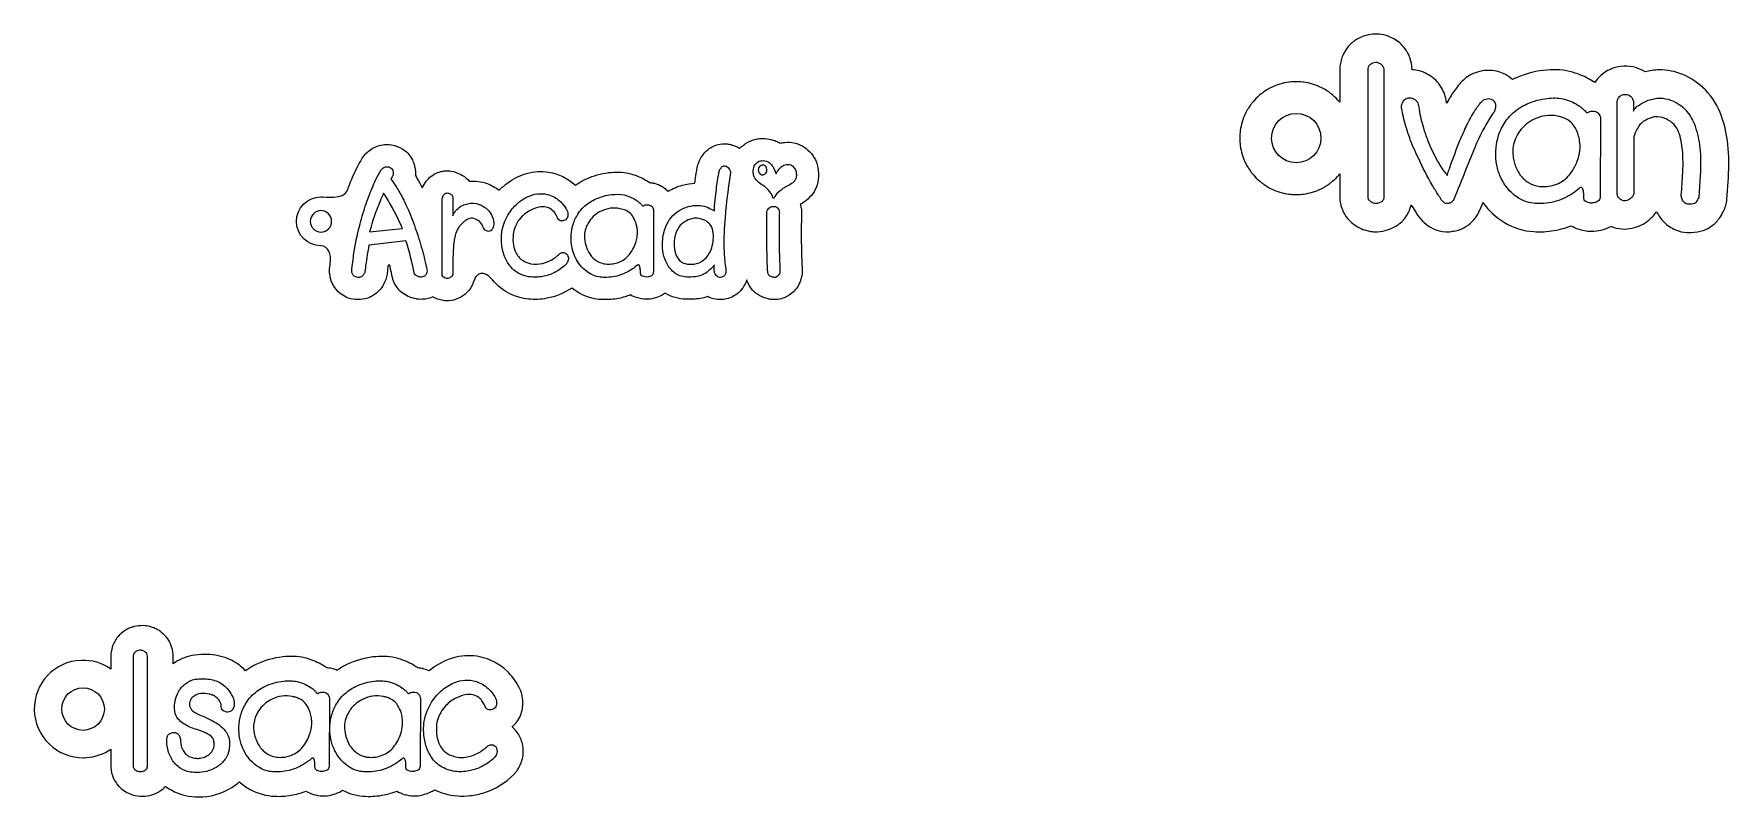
# Model space of a CAD drawing. Header units: millimetres. Extents: x -222 to 55, y 27 to 151.
import ezdxf

# ---------------------------------------------------------------- set-up
doc = ezdxf.new("R2010")
doc.units = ezdxf.units.MM
doc.header["$MEASUREMENT"] = 0
doc.layers.add('#Layer 1', color=7, linetype='Continuous')
doc.layers.add('Layer_2', color=7, linetype='Continuous')

msp = doc.modelspace()

# ---------------------------------------------------------------- linework, layer by layer
at = {"layer": '#Layer 1', "color": 1, "lineweight": 9}
for centre, major_axis, ratio in [((-15.489, 134.4023), (4.0389, 0), 0.99997524), ((-213.9527, 40.9939), (0, 3.4874), 1)]:
    msp.add_ellipse(centre, major_axis=major_axis, ratio=ratio, dxfattribs=at)
for points, knots in [([(-8.3555, 128.5413), (-8.3555, 128.5413), (-8.479, 128.3918), (-8.479, 128.3918), (-8.7867, 128.034), (-9.1206, 127.6999), (-9.4783, 127.3924), (-9.4783, 127.3924), (-9.7608, 127.1591), (-9.7608, 127.1591), (-9.8958, 127.0527), (-10.0339, 126.9498), (-10.1744, 126.8505), (-10.1744, 126.8505), (-10.4756, 126.6475), (-10.4756, 126.6475), (-10.7412, 126.476), (-11.0156, 126.3179), (-11.2972, 126.1739), (-11.2972, 126.1739), (-11.6619, 125.9982), (-11.6619, 125.9982), (-11.817, 125.9278), (-11.9739, 125.8616), (-12.1322, 125.7993), (-12.1322, 125.7993), (-12.4796, 125.6717), (-12.4796, 125.6717), (-12.9428, 125.512), (-13.4177, 125.3896), (-13.9003, 125.3056), (-13.9003, 125.3056), (-14.2945, 125.2461), (-14.2945, 125.2461), (-14.4764, 125.2228), (-14.6587, 125.2043), (-14.8417, 125.1914), (-14.8417, 125.1914), (-15.1803, 125.1741), (-15.1803, 125.1741), (-15.1803, 125.1741), (-15.3033, 125.1706), (-15.3033, 125.1706), (-15.3033, 125.1706), (-15.6746, 125.1706), (-15.6746, 125.1706), (-16.0118, 125.1773), (-16.3488, 125.2025), (-16.6832, 125.2461), (-16.6832, 125.2461), (-17.0774, 125.3056), (-17.0774, 125.3056), (-17.56, 125.3899), (-18.0349, 125.5122), (-18.4981, 125.6717), (-18.4981, 125.6717), (-18.8455, 125.7993), (-18.8455, 125.7993), (-19.004, 125.8614), (-19.161, 125.9276), (-19.3158, 125.9982), (-19.3158, 125.9982), (-19.6805, 126.1739), (-19.6805, 126.1739), (-19.9623, 126.3179), (-20.2365, 126.476), (-20.5021, 126.6475), (-20.5021, 126.6475), (-20.8035, 126.8505), (-20.8035, 126.8505), (-20.9441, 126.9498), (-21.0819, 127.0527), (-21.2169, 127.1591), (-21.2169, 127.1591), (-21.4996, 127.3924), (-21.4996, 127.3924), (-21.8571, 127.6999), (-22.1913, 128.034), (-22.4987, 128.3918), (-22.4987, 128.3918), (-22.732, 128.6743), (-22.732, 128.6743), (-22.8384, 128.8093), (-22.9413, 128.9471), (-23.0406, 129.0876), (-23.0406, 129.0876), (-23.2437, 129.389), (-23.2437, 129.389), (-23.4152, 129.6547), (-23.5733, 129.9288), (-23.7173, 130.2106), (-23.7173, 130.2106), (-23.8929, 130.5753), (-23.8929, 130.5753), (-23.9633, 130.7304), (-24.0295, 130.8871), (-24.0918, 131.0456), (-24.0918, 131.0456), (-24.2195, 131.393), (-24.2195, 131.393), (-24.3792, 131.8562), (-24.5015, 132.3311), (-24.5855, 132.8137), (-24.5855, 132.8137), (-24.645, 133.2079), (-24.645, 133.2079), (-24.6887, 133.5423), (-24.7138, 133.8793), (-24.7205, 134.2165), (-24.7205, 134.2165), (-24.7205, 134.5881), (-24.7205, 134.5881), (-24.7138, 134.9252), (-24.6887, 135.262), (-24.645, 135.5966), (-24.645, 135.5966), (-24.5855, 135.9908), (-24.5855, 135.9908), (-24.5013, 136.4732), (-24.3789, 136.9484), (-24.2195, 137.4116), (-24.2195, 137.4116), (-24.0918, 137.7589), (-24.0918, 137.7589), (-24.0298, 137.9175), (-23.9635, 138.0742), (-23.8929, 138.2293), (-23.8929, 138.2293), (-23.7173, 138.5939), (-23.7173, 138.5939), (-23.5733, 138.8757), (-23.4152, 139.1499), (-23.2437, 139.4155), (-23.2437, 139.4155), (-23.0406, 139.7167), (-23.0406, 139.7167), (-22.9413, 139.8573), (-22.8384, 139.9953), (-22.732, 140.1303), (-22.732, 140.1303), (-22.4987, 140.4128), (-22.4987, 140.4128), (-22.1913, 140.7705), (-21.8571, 141.1047), (-21.4996, 141.4121), (-21.4996, 141.4121), (-21.2169, 141.6452), (-21.2169, 141.6452), (-21.0819, 141.7518), (-20.9441, 141.8548), (-20.8035, 141.9538), (-20.8035, 141.9538), (-20.5021, 142.1569), (-20.5021, 142.1569), (-20.2365, 142.3286), (-19.9623, 142.4867), (-19.6805, 142.6304), (-19.6805, 142.6304), (-19.3158, 142.8063), (-19.3158, 142.8063), (-19.1607, 142.8765), (-19.004, 142.9429), (-18.8455, 143.0052), (-18.8455, 143.0052), (-18.4981, 143.1329), (-18.4981, 143.1329), (-18.0349, 143.2924), (-17.56, 143.4149), (-17.0774, 143.4989), (-17.0774, 143.4989), (-16.7206, 143.5538), (-16.7206, 143.5538), (-16.7206, 143.5538), (-16.6003, 143.5691), (-16.6003, 143.5691), (-16.6003, 143.5691), (-16.2209, 143.6072), (-16.2209, 143.6072), (-16.0391, 143.6212), (-15.857, 143.6302), (-15.6746, 143.6339), (-15.6746, 143.6339), (-15.3033, 143.6339), (-15.3033, 143.6339), (-15.1207, 143.63), (-14.9386, 143.6212), (-14.7568, 143.6072), (-14.7568, 143.6072), (-14.3774, 143.5691), (-14.3774, 143.5691), (-14.3774, 143.5691), (-14.2571, 143.5538), (-14.2571, 143.5538), (-14.2571, 143.5538), (-13.9003, 143.4989), (-13.9003, 143.4989), (-13.418, 143.4147), (-12.9428, 143.2924), (-12.4796, 143.1329), (-12.4796, 143.1329), (-12.1322, 143.0052), (-12.1322, 143.0052), (-11.9737, 142.9432), (-11.817, 142.8767), (-11.6619, 142.8063), (-11.6619, 142.8063), (-11.2972, 142.6304), (-11.2972, 142.6304), (-11.0156, 142.4867), (-10.7415, 142.3286), (-10.4756, 142.1569), (-10.4756, 142.1569), (-10.1744, 141.9538), (-10.1744, 141.9538), (-10.0339, 141.8548), (-9.8958, 141.7518), (-9.7608, 141.6452), (-9.7608, 141.6452), (-9.4783, 141.4121), (-9.4783, 141.4121), (-9.1206, 141.1047), (-8.7867, 140.7705), (-8.479, 140.4128), (-8.479, 140.4128), (-8.3555, 140.2632), (-8.3555, 140.2632), (-8.3555, 140.2632), (-8.3555, 145.5373), (-8.3555, 145.5373), (-8.3516, 146.2414), (-8.2314, 146.9402), (-7.9994, 147.6052), (-7.719, 148.3995), (-7.2621, 149.1201), (-6.6629, 149.7125), (-6.6629, 149.7125), (-6.3811, 149.9728), (-6.3811, 149.9728), (-6.2447, 150.0901), (-6.103, 150.2009), (-5.9565, 150.3052), (-5.9565, 150.3052), (-5.607, 150.535), (-5.607, 150.535), (-4.8129, 151.0146), (-3.9206, 151.308), (-2.997, 151.3938), (-2.997, 151.3938), (-2.6218, 151.4162), (-2.6218, 151.4162), (-1.627, 151.4508), (-0.6402, 151.2288), (0.244, 150.7716), (0.9361, 150.4227), (1.5528, 149.941), (2.0594, 149.3541), (2.0594, 149.3541), (2.3197, 149.0317), (2.3197, 149.0317), (2.3968, 148.9241), (2.4709, 148.8145), (2.5417, 148.7028), (2.629, 148.5625), (2.7111, 148.4189), (2.7873, 148.2721), (2.7873, 148.2721), (2.9632, 147.9026), (2.9632, 147.9026), (2.9632, 147.9026), (3.0047, 147.8034), (3.0047, 147.8034), (3.0643, 147.6564), (3.1185, 147.5071), (3.1672, 147.3561), (3.1672, 147.3561), (3.2752, 146.9751), (3.2752, 146.9751), (3.3883, 146.5239), (3.4536, 146.0618), (3.4702, 145.597), (3.8716, 145.5698), (4.2692, 145.5017), (4.657, 145.3942), (5.5619, 145.1516), (6.3987, 144.7034), (7.1022, 144.0847), (7.1022, 144.0847), (7.3997, 143.8006), (7.3997, 143.8006), (7.5767, 143.6235), (7.7403, 143.4336), (7.8899, 143.2328), (7.8899, 143.2328), (8.1322, 142.8889), (8.1322, 142.8889), (8.5788, 142.1947), (8.8844, 141.4193), (9.0316, 140.6071), (9.0316, 140.6071), (9.1149, 140.1259), (9.1149, 140.1259), (9.3436, 140.5312), (9.5834, 140.9302), (9.8338, 141.3225), (10.2523, 141.9819), (10.7085, 142.6164), (11.2008, 143.2227), (11.7328, 143.8744), (12.3933, 144.4094), (13.1413, 144.7946), (14.0437, 145.2543), (15.0442, 145.4876), (16.0567, 145.474), (16.849, 145.4713), (17.6321, 145.3032), (18.3556, 144.9806), (18.8615, 144.7542), (19.3298, 144.4516), (19.744, 144.0835), (19.744, 144.0835), (19.8691, 143.9651), (19.8691, 143.9651), (19.8691, 143.9651), (20.0256, 144.0429), (20.0256, 144.0429), (21.5823, 144.7874), (23.2498, 145.2732), (24.9627, 145.4821), (26.3874, 145.6637), (27.8321, 145.6097), (29.2393, 145.3219), (29.8516, 145.1615), (30.4525, 144.9617), (31.039, 144.7235), (31.8567, 144.3974), (32.6361, 143.9829), (33.3637, 143.4874), (33.6333, 143.913), (33.9569, 144.3018), (34.3261, 144.6448), (34.3261, 144.6448), (34.6439, 144.9185), (34.6439, 144.9185), (35.634, 145.7067), (36.8584, 146.1424), (38.1238, 146.1569), (38.7659, 146.1802), (39.4075, 146.1039), (40.026, 145.9305), (40.5727, 145.7787), (41.093, 145.5442), (41.5688, 145.2352), (42.3125, 145.4302), (43.0764, 145.5377), (43.8451, 145.5553), (45.1817, 145.5723), (46.5078, 145.3182), (47.7432, 144.8082), (49.1342, 144.2321), (50.3934, 143.3791), (51.444, 142.3006), (52.6122, 141.0678), (53.5112, 139.6052), (54.0842, 138.0061), (54.6127, 136.4988), (54.9612, 134.9342), (55.1221, 133.3452), (55.2961, 131.5753), (55.3259, 129.7943), (55.2112, 128.0195), (55.2112, 128.0195), (55.2066, 127.9609), (55.2066, 127.9609), (55.2066, 127.9609), (54.961, 124.3638), (54.961, 124.3638), (54.9164, 123.6924), (54.7244, 123.039), (54.3986, 122.4503), (54.3986, 122.4503), (54.3512, 122.3647), (54.3512, 122.3647), (54.3512, 122.3647), (54.1991, 122.0593), (54.1991, 122.0593), (54.0189, 121.7083), (53.8061, 121.3753), (53.5635, 121.0641), (53.4708, 120.9474), (53.3734, 120.8343), (53.2718, 120.7249), (52.8319, 120.2492), (52.3083, 119.8587), (51.7267, 119.5732), (51.7267, 119.5732), (51.3537, 119.4043), (51.3537, 119.4043), (51.2692, 119.3697), (51.1839, 119.3371), (51.098, 119.3062), (50.4663, 119.0925), (49.806, 118.9759), (49.1393, 118.9603), (49.1393, 118.9603), (49.0684, 118.9579), (49.0684, 118.9579), (48.8764, 118.951), (48.6844, 118.9519), (48.4926, 118.9603), (47.8275, 118.9903), (47.1729, 119.1387), (46.5599, 119.3985), (45.8595, 119.6997), (45.223, 120.132), (44.6848, 120.672), (44.2082, 121.1465), (43.8147, 121.6979), (43.5207, 122.3026), (43.5207, 122.3026), (43.4722, 122.4041), (43.4722, 122.4041), (43.3519, 122.2183), (43.2209, 122.0395), (43.0801, 121.8687), (42.8904, 121.6469), (42.688, 121.4362), (42.4738, 121.2377), (42.2942, 121.0731), (42.1061, 120.9183), (41.9102, 120.7734), (41.9102, 120.7734), (41.5688, 120.5391), (41.5688, 120.5391), (40.7145, 119.9794), (39.735, 119.6392), (38.7176, 119.5485), (38.1003, 119.4913), (37.4776, 119.5349), (36.8741, 119.678), (36.8741, 119.678), (36.4718, 119.7886), (36.4718, 119.7886), (36.337, 119.8336), (36.2034, 119.8827), (36.0716, 119.936), (36.0716, 119.936), (36.0121, 119.9633), (36.0121, 119.9633), (36.0121, 119.9633), (35.8374, 119.8696), (35.8374, 119.8696), (35.3746, 119.6531), (34.8914, 119.4832), (34.3949, 119.3625), (33.8791, 119.2277), (33.348, 119.1601), (32.8149, 119.1608), (32.0422, 119.1661), (31.2765, 119.3048), (30.5511, 119.5709), (30.185, 119.6969), (29.8338, 119.8615), (29.5031, 120.0623), (28.5873, 119.6965), (27.6348, 119.4301), (26.662, 119.2679), (25.5699, 119.0888), (24.4612, 119.0341), (23.3568, 119.1045), (21.6748, 119.2047), (20.042, 119.7092), (18.5968, 120.5751), (17.212, 121.4221), (16.0098, 122.5366), (15.0606, 123.8533), (15.0606, 123.8533), (15.0357, 123.7946), (15.0357, 123.7946), (15.0357, 123.7946), (15.029, 123.7778), (15.029, 123.7778), (15.029, 123.7778), (14.5332, 122.5911), (14.5332, 122.5911), (14.5332, 122.5911), (14.4621, 122.4277), (14.4621, 122.4277), (14.341, 122.1752), (14.2057, 121.9298), (14.0564, 121.6931), (13.7527, 121.2195), (13.3827, 120.7916), (12.9576, 120.423), (12.7169, 120.21), (12.4552, 120.0217), (12.1768, 119.8606), (11.5996, 119.5192), (10.9636, 119.2894), (10.3017, 119.1834), (10.3017, 119.1834), (10.0683, 119.1507), (10.0683, 119.1507), (10.0683, 119.1507), (9.9015, 119.1213), (9.9015, 119.1213), (9.9015, 119.1213), (9.6141, 119.092), (9.6141, 119.092), (8.0736, 118.9619), (6.5522, 119.5056), (5.4435, 120.5829), (5.3558, 120.6545), (5.2716, 120.7302), (5.191, 120.8096), (4.7753, 121.2045), (4.4255, 121.6633), (4.1543, 122.1685), (3.915, 122.5329), (3.6809, 122.9008), (3.4522, 123.2717), (3.4522, 123.2717), (3.3124, 123.5018), (3.3124, 123.5018), (3.2807, 123.3603), (3.2434, 123.22), (3.2009, 123.0813), (3.2009, 123.0813), (3.0633, 122.6801), (3.0633, 122.6801), (3.0059, 122.5338), (2.9426, 122.3898), (2.8741, 122.2486), (2.809, 122.1177), (2.7398, 121.9892), (2.6657, 121.8631), (2.5974, 121.7473), (2.5242, 121.6342), (2.4469, 121.5239), (2.4469, 121.5239), (2.2069, 121.2049), (2.2069, 121.2049), (2.0864, 121.0542), (1.9567, 120.9111), (1.8182, 120.7768), (1.8182, 120.7768), (1.5251, 120.5075), (1.5251, 120.5075), (1.4026, 120.4032), (1.2754, 120.3044), (1.1443, 120.2111), (1.1443, 120.2111), (0.8175, 119.997), (0.8175, 119.997), (0.3804, 119.7443), (-0.0833, 119.5409), (-0.5652, 119.3907), (-1.0861, 119.2178), (-1.6277, 119.1156), (-2.1756, 119.0865), (-2.1756, 119.0865), (-2.5767, 119.0807), (-2.5767, 119.0807), (-2.7189, 119.0837), (-2.8611, 119.092), (-3.0028, 119.1057), (-3.8593, 119.1917), (-4.6883, 119.4571), (-5.4358, 119.8843), (-5.7995, 120.0934), (-6.1413, 120.3388), (-6.4557, 120.6169), (-6.8722, 120.982), (-7.232, 121.4073), (-7.5228, 121.8788), (-7.5228, 121.8788), (-7.7324, 122.2486), (-7.7324, 122.2486), (-7.8296, 122.4369), (-7.9161, 122.6308), (-7.9916, 122.829), (-7.9916, 122.829), (-8.1268, 123.229), (-8.1268, 123.229), (-8.1931, 123.4487), (-8.2441, 123.6728), (-8.2801, 123.8994), (-8.2801, 123.8994), (-8.332, 124.3028), (-8.332, 124.3028), (-8.332, 124.3028), (-8.3398, 124.3975), (-8.3398, 124.3975), (-8.3398, 124.3975), (-8.3555, 124.7808), (-8.3555, 124.7808), (-8.3555, 124.7808), (-8.3555, 128.5413), (-8.3555, 128.5413)], [0, 0, 0, 0, 0.00502513, 0.00502513, 0.00502513, 0.01005025, 0.01005025, 0.01005025, 0.01507538, 0.01507538, 0.01507538, 0.0201005, 0.0201005, 0.0201005, 0.02512563, 0.02512563, 0.02512563, 0.03015075, 0.03015075, 0.03015075, 0.03517588, 0.03517588, 0.03517588, 0.04020101, 0.04020101, 0.04020101, 0.04522613, 0.04522613, 0.04522613, 0.05025126, 0.05025126, 0.05025126, 0.05527638, 0.05527638, 0.05527638, 0.06030151, 0.06030151, 0.06030151, 0.06532663, 0.06532663, 0.06532663, 0.07035176, 0.07035176, 0.07035176, 0.07537688, 0.07537688, 0.07537688, 0.08040201, 0.08040201, 0.08040201, 0.08542714, 0.08542714, 0.08542714, 0.09045226, 0.09045226, 0.09045226, 0.09547739, 0.09547739, 0.09547739, 0.10050251, 0.10050251, 0.10050251, 0.10552764, 0.10552764, 0.10552764, 0.11055276, 0.11055276, 0.11055276, 0.11557789, 0.11557789, 0.11557789, 0.12060302, 0.12060302, 0.12060302, 0.12562814, 0.12562814, 0.12562814, 0.13065327, 0.13065327, 0.13065327, 0.13567839, 0.13567839, 0.13567839, 0.14070352, 0.14070352, 0.14070352, 0.14572864, 0.14572864, 0.14572864, 0.15075377, 0.15075377, 0.15075377, 0.15577889, 0.15577889, 0.15577889, 0.16080402, 0.16080402, 0.16080402, 0.16582915, 0.16582915, 0.16582915, 0.17085427, 0.17085427, 0.17085427, 0.1758794, 0.1758794, 0.1758794, 0.18090452, 0.18090452, 0.18090452, 0.18592965, 0.18592965, 0.18592965, 0.19095477, 0.19095477, 0.19095477, 0.1959799, 0.1959799, 0.1959799, 0.20100503, 0.20100503, 0.20100503, 0.20603015, 0.20603015, 0.20603015, 0.21105528, 0.21105528, 0.21105528, 0.2160804, 0.2160804, 0.2160804, 0.22110553, 0.22110553, 0.22110553, 0.22613065, 0.22613065, 0.22613065, 0.23115578, 0.23115578, 0.23115578, 0.2361809, 0.2361809, 0.2361809, 0.24120603, 0.24120603, 0.24120603, 0.24623116, 0.24623116, 0.24623116, 0.25125628, 0.25125628, 0.25125628, 0.25628141, 0.25628141, 0.25628141, 0.26130653, 0.26130653, 0.26130653, 0.26633166, 0.26633166, 0.26633166, 0.27135678, 0.27135678, 0.27135678, 0.27638191, 0.27638191, 0.27638191, 0.28140704, 0.28140704, 0.28140704, 0.28643216, 0.28643216, 0.28643216, 0.29145729, 0.29145729, 0.29145729, 0.29648241, 0.29648241, 0.29648241, 0.30150754, 0.30150754, 0.30150754, 0.30653266, 0.30653266, 0.30653266, 0.31155779, 0.31155779, 0.31155779, 0.31658291, 0.31658291, 0.31658291, 0.32160804, 0.32160804, 0.32160804, 0.32663317, 0.32663317, 0.32663317, 0.33165829, 0.33165829, 0.33165829, 0.33668342, 0.33668342, 0.33668342, 0.34170854, 0.34170854, 0.34170854, 0.34673367, 0.34673367, 0.34673367, 0.35175879, 0.35175879, 0.35175879, 0.35678392, 0.35678392, 0.35678392, 0.36180905, 0.36180905, 0.36180905, 0.36683417, 0.36683417, 0.36683417, 0.3718593, 0.3718593, 0.3718593, 0.37688442, 0.37688442, 0.37688442, 0.38190955, 0.38190955, 0.38190955, 0.38693467, 0.38693467, 0.38693467, 0.3919598, 0.3919598, 0.3919598, 0.39698492, 0.39698492, 0.39698492, 0.40201005, 0.40201005, 0.40201005, 0.40703518, 0.40703518, 0.40703518, 0.4120603, 0.4120603, 0.4120603, 0.41708543, 0.41708543, 0.41708543, 0.42211055, 0.42211055, 0.42211055, 0.42713568, 0.42713568, 0.42713568, 0.4321608, 0.4321608, 0.4321608, 0.43718593, 0.43718593, 0.43718593, 0.44221106, 0.44221106, 0.44221106, 0.44723618, 0.44723618, 0.44723618, 0.45226131, 0.45226131, 0.45226131, 0.45728643, 0.45728643, 0.45728643, 0.46231156, 0.46231156, 0.46231156, 0.46733668, 0.46733668, 0.46733668, 0.47236181, 0.47236181, 0.47236181, 0.47738693, 0.47738693, 0.47738693, 0.48241206, 0.48241206, 0.48241206, 0.48743719, 0.48743719, 0.48743719, 0.49246231, 0.49246231, 0.49246231, 0.49748744, 0.49748744, 0.49748744, 0.50251256, 0.50251256, 0.50251256, 0.50753769, 0.50753769, 0.50753769, 0.51256281, 0.51256281, 0.51256281, 0.51758794, 0.51758794, 0.51758794, 0.52261307, 0.52261307, 0.52261307, 0.52763819, 0.52763819, 0.52763819, 0.53266332, 0.53266332, 0.53266332, 0.53768844, 0.53768844, 0.53768844, 0.54271357, 0.54271357, 0.54271357, 0.54773869, 0.54773869, 0.54773869, 0.55276382, 0.55276382, 0.55276382, 0.55778894, 0.55778894, 0.55778894, 0.56281407, 0.56281407, 0.56281407, 0.5678392, 0.5678392, 0.5678392, 0.57286432, 0.57286432, 0.57286432, 0.57788945, 0.57788945, 0.57788945, 0.58291457, 0.58291457, 0.58291457, 0.5879397, 0.5879397, 0.5879397, 0.59296482, 0.59296482, 0.59296482, 0.59798995, 0.59798995, 0.59798995, 0.60301508, 0.60301508, 0.60301508, 0.6080402, 0.6080402, 0.6080402, 0.61306533, 0.61306533, 0.61306533, 0.61809045, 0.61809045, 0.61809045, 0.62311558, 0.62311558, 0.62311558, 0.6281407, 0.6281407, 0.6281407, 0.63316583, 0.63316583, 0.63316583, 0.63819095, 0.63819095, 0.63819095, 0.64321608, 0.64321608, 0.64321608, 0.64824121, 0.64824121, 0.64824121, 0.65326633, 0.65326633, 0.65326633, 0.65829146, 0.65829146, 0.65829146, 0.66331658, 0.66331658, 0.66331658, 0.66834171, 0.66834171, 0.66834171, 0.67336683, 0.67336683, 0.67336683, 0.67839196, 0.67839196, 0.67839196, 0.68341709, 0.68341709, 0.68341709, 0.68844221, 0.68844221, 0.68844221, 0.69346734, 0.69346734, 0.69346734, 0.69849246, 0.69849246, 0.69849246, 0.70351759, 0.70351759, 0.70351759, 0.70854271, 0.70854271, 0.70854271, 0.71356784, 0.71356784, 0.71356784, 0.71859296, 0.71859296, 0.71859296, 0.72361809, 0.72361809, 0.72361809, 0.72864322, 0.72864322, 0.72864322, 0.73366834, 0.73366834, 0.73366834, 0.73869347, 0.73869347, 0.73869347, 0.74371859, 0.74371859, 0.74371859, 0.74874372, 0.74874372, 0.74874372, 0.75376884, 0.75376884, 0.75376884, 0.75879397, 0.75879397, 0.75879397, 0.7638191, 0.7638191, 0.7638191, 0.76884422, 0.76884422, 0.76884422, 0.77386935, 0.77386935, 0.77386935, 0.77889447, 0.77889447, 0.77889447, 0.7839196, 0.7839196, 0.7839196, 0.78894472, 0.78894472, 0.78894472, 0.79396985, 0.79396985, 0.79396985, 0.79899497, 0.79899497, 0.79899497, 0.8040201, 0.8040201, 0.8040201, 0.80904523, 0.80904523, 0.80904523, 0.81407035, 0.81407035, 0.81407035, 0.81909548, 0.81909548, 0.81909548, 0.8241206, 0.8241206, 0.8241206, 0.82914573, 0.82914573, 0.82914573, 0.83417085, 0.83417085, 0.83417085, 0.83919598, 0.83919598, 0.83919598, 0.84422111, 0.84422111, 0.84422111, 0.84924623, 0.84924623, 0.84924623, 0.85427136, 0.85427136, 0.85427136, 0.85929648, 0.85929648, 0.85929648, 0.86432161, 0.86432161, 0.86432161, 0.86934673, 0.86934673, 0.86934673, 0.87437186, 0.87437186, 0.87437186, 0.87939698, 0.87939698, 0.87939698, 0.88442211, 0.88442211, 0.88442211, 0.88944724, 0.88944724, 0.88944724, 0.89447236, 0.89447236, 0.89447236, 0.89949749, 0.89949749, 0.89949749, 0.90452261, 0.90452261, 0.90452261, 0.90954774, 0.90954774, 0.90954774, 0.91457286, 0.91457286, 0.91457286, 0.91959799, 0.91959799, 0.91959799, 0.92462312, 0.92462312, 0.92462312, 0.92964824, 0.92964824, 0.92964824, 0.93467337, 0.93467337, 0.93467337, 0.93969849, 0.93969849, 0.93969849, 0.94472362, 0.94472362, 0.94472362, 0.94974874, 0.94974874, 0.94974874, 0.95477387, 0.95477387, 0.95477387, 0.95979899, 0.95979899, 0.95979899, 0.96482412, 0.96482412, 0.96482412, 0.96984925, 0.96984925, 0.96984925, 0.97487437, 0.97487437, 0.97487437, 0.9798995, 0.9798995, 0.9798995, 0.98492462, 0.98492462, 0.98492462, 0.98994975, 0.98994975, 0.98994975, 0.99497487, 0.99497487, 0.99497487, 1, 1, 1, 1]), ([(-209.3959, 34.4498), (-210.5501, 33.6447), (-211.9315, 33.1354), (-213.4355, 33.0381), (-213.4355, 33.0381), (-213.6464, 33.0278), (-213.6464, 33.0278), (-213.6464, 33.0278), (-213.8373, 33.0226), (-213.8373, 33.0226), (-215.9516, 32.9909), (-217.9915, 33.8014), (-219.5082, 35.2749), (-221.0249, 36.7484), (-221.8942, 38.7641), (-221.9237, 40.8785), (-221.9877, 45.2069), (-218.5847, 48.7947), (-214.2588, 48.9595), (-212.5166, 49.0275), (-210.8112, 48.5219), (-209.3967, 47.537), (-209.3967, 47.537), (-209.3967, 49.5558), (-209.3967, 49.5558), (-209.3939, 50.089), (-209.3136, 50.6189), (-209.1584, 51.1291), (-209.1584, 51.1291), (-209.0503, 51.4454), (-209.0503, 51.4454), (-208.7313, 52.2909), (-208.1793, 53.0286), (-207.4585, 53.5735), (-207.4585, 53.5735), (-207.1723, 53.775), (-207.1723, 53.775), (-206.9268, 53.9366), (-206.6679, 54.0771), (-206.3987, 54.1952), (-206.3987, 54.1952), (-206.0689, 54.3266), (-206.0689, 54.3266), (-205.9083, 54.3842), (-205.7449, 54.4338), (-205.5795, 54.4754), (-205.1022, 54.5932), (-204.6114, 54.6462), (-204.1199, 54.6331), (-204.1199, 54.6331), (-203.8007, 54.6127), (-203.8007, 54.6127), (-203.6656, 54.5998), (-203.5309, 54.5816), (-203.3969, 54.5581), (-203.3969, 54.5581), (-203.3132, 54.5426), (-203.3132, 54.5426), (-203.3132, 54.5426), (-203.001, 54.4716), (-203.001, 54.4716), (-203.001, 54.4716), (-202.9183, 54.4493), (-202.9183, 54.4493), (-202.9183, 54.4493), (-202.5902, 54.3451), (-202.5902, 54.3451), (-202.3172, 54.248), (-202.0532, 54.1273), (-201.8011, 53.9842), (-201.0265, 53.5615), (-200.3776, 52.9412), (-199.9213, 52.1859), (-199.7933, 51.9703), (-199.6813, 51.7455), (-199.5865, 51.5135), (-199.5865, 51.5135), (-199.4589, 51.1662), (-199.4589, 51.1662), (-199.2786, 50.6052), (-199.1845, 50.0203), (-199.1798, 49.4312), (-199.1798, 49.4312), (-199.1798, 48.3987), (-199.1798, 48.3987), (-198.278, 49.0588), (-197.2449, 49.5171), (-196.1507, 49.7425), (-195.4833, 49.8702), (-194.8051, 49.9322), (-194.1256, 49.9274), (-192.9022, 49.9348), (-191.686, 49.7395), (-190.5264, 49.3495), (-189.3295, 48.8953), (-188.247, 48.1835), (-187.3562, 47.2642), (-186.8239, 47.6431), (-186.2612, 47.9773), (-185.6737, 48.2636), (-184.2911, 48.926), (-182.807, 49.3515), (-181.2833, 49.5227), (-180.0978, 49.662), (-178.8975, 49.6116), (-177.7277, 49.3728), (-177.3146, 49.2674), (-176.9075, 49.1391), (-176.5085, 48.9884), (-175.7086, 48.6985), (-174.946, 48.3146), (-174.2365, 47.8451), (-174.2365, 47.8451), (-174.0546, 47.7206), (-174.0546, 47.7206), (-174.0546, 47.7206), (-173.9669, 47.7138), (-173.9669, 47.7138), (-173.8099, 47.6991), (-173.6534, 47.6783), (-173.498, 47.6514), (-173.3446, 47.6239), (-173.1927, 47.5893), (-173.0424, 47.5474), (-173.0424, 47.5474), (-172.7011, 47.4384), (-172.7011, 47.4384), (-172.6006, 47.4025), (-172.5016, 47.3629), (-172.4041, 47.3196), (-171.8934, 47.675), (-171.3559, 47.9906), (-170.7967, 48.2636), (-169.4524, 48.9079), (-168.0118, 49.3284), (-166.5319, 49.5081), (-165.3044, 49.6656), (-164.0594, 49.6199), (-162.8468, 49.3728), (-162.4839, 49.2788), (-162.1254, 49.168), (-161.7727, 49.041), (-160.923, 48.7425), (-160.1133, 48.3409), (-159.3614, 47.8451), (-159.3614, 47.8451), (-159.1804, 47.7236), (-159.1804, 47.7236), (-159.1804, 47.7236), (-159.1755, 47.7206), (-159.1755, 47.7206), (-159.1755, 47.7206), (-159.09, 47.7138), (-159.09, 47.7138), (-158.8445, 47.6911), (-158.6005, 47.6524), (-158.3602, 47.598), (-158.0667, 47.5267), (-157.7795, 47.431), (-157.5019, 47.3119), (-157.5019, 47.3119), (-157.3413, 47.2359), (-157.3413, 47.2359), (-157.3413, 47.2359), (-157.1049, 47.4256), (-157.1049, 47.4256), (-155.8835, 48.3961), (-154.4669, 49.0912), (-152.9519, 49.4633), (-151.6687, 49.773), (-150.3332, 49.7957), (-149.0402, 49.5295), (-147.3605, 49.1753), (-145.8135, 48.3583), (-144.5739, 47.1708), (-143.8561, 46.4747), (-143.2419, 45.6789), (-142.7503, 44.8083), (-142.5893, 44.5321), (-142.4518, 44.2427), (-142.3398, 43.9432), (-142.3398, 43.9432), (-142.224, 43.5949), (-142.224, 43.5949), (-142.224, 43.5949), (-142.1879, 43.4663), (-142.1879, 43.4663), (-142.1879, 43.4663), (-142.1062, 43.116), (-142.1062, 43.116), (-142.0118, 42.6222), (-141.9805, 42.1184), (-142.0128, 41.6166), (-142.0128, 41.6166), (-142.0479, 41.2605), (-142.0479, 41.2605), (-142.0686, 41.0999), (-142.0959, 40.94), (-142.1296, 40.7818), (-142.2924, 40.001), (-142.6449, 39.2725), (-143.1563, 38.6605), (-143.1563, 38.6605), (-143.4024, 38.386), (-143.4024, 38.386), (-143.4713, 38.3147), (-143.5425, 38.2452), (-143.6154, 38.1778), (-143.6154, 38.1778), (-143.7673, 38.0475), (-143.7673, 38.0475), (-143.7326, 38.0202), (-143.6989, 37.9921), (-143.666, 37.9628), (-143.666, 37.9628), (-143.3946, 37.7079), (-143.3946, 37.7079), (-143.1393, 37.4512), (-142.9113, 37.1688), (-142.7145, 36.8651), (-142.3759, 36.3046), (-142.1399, 35.688), (-142.0178, 35.0445), (-141.9319, 34.6047), (-141.9054, 34.1555), (-141.9388, 33.7085), (-141.9388, 33.7085), (-141.9759, 33.3689), (-141.9759, 33.3689), (-141.9986, 33.2071), (-142.0291, 33.0463), (-142.0674, 32.8873), (-142.0674, 32.8873), (-142.1569, 32.5613), (-142.1569, 32.5613), (-142.231, 32.3249), (-142.3211, 32.0937), (-142.4263, 31.8695), (-142.4263, 31.8695), (-142.5899, 31.5348), (-142.5899, 31.5348), (-142.5899, 31.5348), (-142.6746, 31.3801), (-142.6746, 31.3801), (-142.6746, 31.3801), (-142.8681, 31.0619), (-142.8681, 31.0619), (-143.055, 30.7743), (-143.2673, 30.5039), (-143.5026, 30.2542), (-144.8478, 28.9176), (-146.4864, 27.9138), (-148.2881, 27.3223), (-149.0337, 27.0844), (-149.7999, 26.9168), (-150.5767, 26.8224), (-151.9946, 26.648), (-153.433, 26.7586), (-154.8074, 27.1472), (-155.3827, 27.3108), (-155.9411, 27.5284), (-156.4754, 27.7972), (-156.6855, 27.644), (-156.9082, 27.5087), (-157.1408, 27.3925), (-157.5416, 27.2048), (-157.9603, 27.0577), (-158.3903, 26.9537), (-158.8813, 26.8269), (-159.3877, 26.7693), (-159.8947, 26.7823), (-160.4038, 26.7996), (-160.9086, 26.8837), (-161.3961, 27.0324), (-161.8221, 27.1555), (-162.2308, 27.3321), (-162.6125, 27.5579), (-163.2872, 27.2891), (-163.9851, 27.0822), (-164.6975, 26.9399), (-165.6864, 26.7454), (-166.6949, 26.6715), (-167.7015, 26.7201), (-169.0188, 26.7699), (-170.3097, 27.1053), (-171.4847, 27.703), (-171.6558, 27.589), (-171.8336, 27.4854), (-172.0169, 27.3925), (-172.4179, 27.2048), (-172.8368, 27.0577), (-173.2672, 26.9537), (-173.7581, 26.8271), (-174.264, 26.7693), (-174.7706, 26.7823), (-175.28, 26.7996), (-175.7847, 26.8837), (-176.2722, 27.0324), (-176.6981, 27.1571), (-177.1072, 27.3331), (-177.4904, 27.5569), (-178.2762, 27.2444), (-179.093, 27.0157), (-179.9268, 26.8748), (-180.803, 26.7297), (-181.6922, 26.6777), (-182.5794, 26.7201), (-183.9983, 26.7735), (-185.3849, 27.1583), (-186.6282, 27.8441), (-187.255, 28.1948), (-187.8413, 28.6131), (-188.3769, 29.0914), (-188.5738, 28.912), (-188.7791, 28.742), (-188.9919, 28.5816), (-190.5593, 27.4196), (-192.4301, 26.7375), (-194.3777, 26.6179), (-194.3777, 26.6179), (-194.5977, 26.6081), (-194.5977, 26.6081), (-195.2918, 26.583), (-195.9869, 26.6251), (-196.6732, 26.7337), (-197.9777, 26.9371), (-199.2146, 27.4491), (-200.2812, 28.2273), (-200.2812, 28.2273), (-200.4466, 28.3518), (-200.4466, 28.3518), (-200.4466, 28.3518), (-200.5371, 28.2508), (-200.5371, 28.2508), (-200.6534, 28.1288), (-200.7768, 28.0143), (-200.9069, 27.9072), (-200.9069, 27.9072), (-201.1813, 27.696), (-201.1813, 27.696), (-201.273, 27.631), (-201.3667, 27.5691), (-201.4625, 27.5103), (-201.4625, 27.5103), (-201.6795, 27.3885), (-201.6795, 27.3885), (-202.1178, 27.1619), (-202.5807, 26.987), (-203.0594, 26.867), (-203.0594, 26.867), (-203.3882, 26.7951), (-203.3882, 26.7951), (-203.9406, 26.6926), (-204.5063, 26.6839), (-205.0617, 26.7687), (-205.0617, 26.7687), (-205.4286, 26.8399), (-205.4286, 26.8399), (-206.1773, 27.0131), (-206.8796, 27.3461), (-207.4876, 27.8158), (-207.5968, 27.9001), (-207.7026, 27.9887), (-207.8048, 28.0814), (-207.8048, 28.0814), (-208.0667, 28.3363), (-208.0667, 28.3363), (-208.0667, 28.3363), (-208.1221, 28.3957), (-208.1221, 28.3957), (-208.1221, 28.3957), (-208.3449, 28.6575), (-208.3449, 28.6575), (-208.5631, 28.9294), (-208.7504, 29.2247), (-208.9035, 29.5382), (-208.9035, 29.5382), (-209.0523, 29.8737), (-209.0523, 29.8737), (-209.0523, 29.8737), (-209.0814, 29.9487), (-209.0814, 29.9487), (-209.0814, 29.9487), (-209.1944, 30.2815), (-209.1944, 30.2815), (-209.2546, 30.4782), (-209.3008, 30.6786), (-209.3325, 30.8819), (-209.3325, 30.8819), (-209.3754, 31.2175), (-209.3754, 31.2175), (-209.3754, 31.2175), (-209.3821, 31.2984), (-209.3821, 31.2984), (-209.3821, 31.2984), (-209.3959, 31.633), (-209.3959, 31.633), (-209.3959, 31.633), (-209.3959, 34.4498), (-209.3959, 34.4498)], [0, 0, 0, 0, 0.0075188, 0.0075188, 0.0075188, 0.01503759, 0.01503759, 0.01503759, 0.02255639, 0.02255639, 0.02255639, 0.03007519, 0.03007519, 0.03007519, 0.03759398, 0.03759398, 0.03759398, 0.04511278, 0.04511278, 0.04511278, 0.05263158, 0.05263158, 0.05263158, 0.06015038, 0.06015038, 0.06015038, 0.06766917, 0.06766917, 0.06766917, 0.07518797, 0.07518797, 0.07518797, 0.08270677, 0.08270677, 0.08270677, 0.09022556, 0.09022556, 0.09022556, 0.09774436, 0.09774436, 0.09774436, 0.10526316, 0.10526316, 0.10526316, 0.11278195, 0.11278195, 0.11278195, 0.12030075, 0.12030075, 0.12030075, 0.12781955, 0.12781955, 0.12781955, 0.13533835, 0.13533835, 0.13533835, 0.14285714, 0.14285714, 0.14285714, 0.15037594, 0.15037594, 0.15037594, 0.15789474, 0.15789474, 0.15789474, 0.16541353, 0.16541353, 0.16541353, 0.17293233, 0.17293233, 0.17293233, 0.18045113, 0.18045113, 0.18045113, 0.18796992, 0.18796992, 0.18796992, 0.19548872, 0.19548872, 0.19548872, 0.20300752, 0.20300752, 0.20300752, 0.21052632, 0.21052632, 0.21052632, 0.21804511, 0.21804511, 0.21804511, 0.22556391, 0.22556391, 0.22556391, 0.23308271, 0.23308271, 0.23308271, 0.2406015, 0.2406015, 0.2406015, 0.2481203, 0.2481203, 0.2481203, 0.2556391, 0.2556391, 0.2556391, 0.26315789, 0.26315789, 0.26315789, 0.27067669, 0.27067669, 0.27067669, 0.27819549, 0.27819549, 0.27819549, 0.28571429, 0.28571429, 0.28571429, 0.29323308, 0.29323308, 0.29323308, 0.30075188, 0.30075188, 0.30075188, 0.30827068, 0.30827068, 0.30827068, 0.31578947, 0.31578947, 0.31578947, 0.32330827, 0.32330827, 0.32330827, 0.33082707, 0.33082707, 0.33082707, 0.33834586, 0.33834586, 0.33834586, 0.34586466, 0.34586466, 0.34586466, 0.35338346, 0.35338346, 0.35338346, 0.36090226, 0.36090226, 0.36090226, 0.36842105, 0.36842105, 0.36842105, 0.37593985, 0.37593985, 0.37593985, 0.38345865, 0.38345865, 0.38345865, 0.39097744, 0.39097744, 0.39097744, 0.39849624, 0.39849624, 0.39849624, 0.40601504, 0.40601504, 0.40601504, 0.41353383, 0.41353383, 0.41353383, 0.42105263, 0.42105263, 0.42105263, 0.42857143, 0.42857143, 0.42857143, 0.43609023, 0.43609023, 0.43609023, 0.44360902, 0.44360902, 0.44360902, 0.45112782, 0.45112782, 0.45112782, 0.45864662, 0.45864662, 0.45864662, 0.46616541, 0.46616541, 0.46616541, 0.47368421, 0.47368421, 0.47368421, 0.48120301, 0.48120301, 0.48120301, 0.4887218, 0.4887218, 0.4887218, 0.4962406, 0.4962406, 0.4962406, 0.5037594, 0.5037594, 0.5037594, 0.5112782, 0.5112782, 0.5112782, 0.51879699, 0.51879699, 0.51879699, 0.52631579, 0.52631579, 0.52631579, 0.53383459, 0.53383459, 0.53383459, 0.54135338, 0.54135338, 0.54135338, 0.54887218, 0.54887218, 0.54887218, 0.55639098, 0.55639098, 0.55639098, 0.56390977, 0.56390977, 0.56390977, 0.57142857, 0.57142857, 0.57142857, 0.57894737, 0.57894737, 0.57894737, 0.58646617, 0.58646617, 0.58646617, 0.59398496, 0.59398496, 0.59398496, 0.60150376, 0.60150376, 0.60150376, 0.60902256, 0.60902256, 0.60902256, 0.61654135, 0.61654135, 0.61654135, 0.62406015, 0.62406015, 0.62406015, 0.63157895, 0.63157895, 0.63157895, 0.63909774, 0.63909774, 0.63909774, 0.64661654, 0.64661654, 0.64661654, 0.65413534, 0.65413534, 0.65413534, 0.66165414, 0.66165414, 0.66165414, 0.66917293, 0.66917293, 0.66917293, 0.67669173, 0.67669173, 0.67669173, 0.68421053, 0.68421053, 0.68421053, 0.69172932, 0.69172932, 0.69172932, 0.69924812, 0.69924812, 0.69924812, 0.70676692, 0.70676692, 0.70676692, 0.71428571, 0.71428571, 0.71428571, 0.72180451, 0.72180451, 0.72180451, 0.72932331, 0.72932331, 0.72932331, 0.73684211, 0.73684211, 0.73684211, 0.7443609, 0.7443609, 0.7443609, 0.7518797, 0.7518797, 0.7518797, 0.7593985, 0.7593985, 0.7593985, 0.76691729, 0.76691729, 0.76691729, 0.77443609, 0.77443609, 0.77443609, 0.78195489, 0.78195489, 0.78195489, 0.78947368, 0.78947368, 0.78947368, 0.79699248, 0.79699248, 0.79699248, 0.80451128, 0.80451128, 0.80451128, 0.81203008, 0.81203008, 0.81203008, 0.81954887, 0.81954887, 0.81954887, 0.82706767, 0.82706767, 0.82706767, 0.83458647, 0.83458647, 0.83458647, 0.84210526, 0.84210526, 0.84210526, 0.84962406, 0.84962406, 0.84962406, 0.85714286, 0.85714286, 0.85714286, 0.86466165, 0.86466165, 0.86466165, 0.87218045, 0.87218045, 0.87218045, 0.87969925, 0.87969925, 0.87969925, 0.88721805, 0.88721805, 0.88721805, 0.89473684, 0.89473684, 0.89473684, 0.90225564, 0.90225564, 0.90225564, 0.90977444, 0.90977444, 0.90977444, 0.91729323, 0.91729323, 0.91729323, 0.92481203, 0.92481203, 0.92481203, 0.93233083, 0.93233083, 0.93233083, 0.93984962, 0.93984962, 0.93984962, 0.94736842, 0.94736842, 0.94736842, 0.95488722, 0.95488722, 0.95488722, 0.96240602, 0.96240602, 0.96240602, 0.96992481, 0.96992481, 0.96992481, 0.97744361, 0.97744361, 0.97744361, 0.98496241, 0.98496241, 0.98496241, 0.9924812, 0.9924812, 0.9924812, 1, 1, 1, 1])]:
    msp.add_open_spline(points, degree=3, knots=knots, dxfattribs=at)
at = {"layer": '#Layer 1', "lineweight": 9}
for points, knots in [([(-2.3651, 123.6984), (-2.3083, 123.7028), (-2.2518, 123.7111), (-2.1962, 123.7231), (-2.0138, 123.7674), (-1.8354, 123.827), (-1.663, 123.9013), (-1.663, 123.9013), (-1.547, 123.9608), (-1.547, 123.9608), (-1.4747, 124.0077), (-1.411, 124.0667), (-1.3589, 124.1355), (-1.3035, 124.2105), (-1.2594, 124.2934), (-1.2282, 124.3813), (-1.1738, 124.5433), (-1.144, 124.7127), (-1.1403, 124.8837), (-1.1403, 124.8837), (-1.1403, 145.3923), (-1.1403, 145.3923), (-1.1447, 145.5677), (-1.1705, 145.7417), (-1.2169, 145.9109), (-1.2548, 146.0505), (-1.3173, 146.1821), (-1.4018, 146.2996), (-1.5068, 146.4341), (-1.6388, 146.5449), (-1.7893, 146.6252), (-1.9462, 146.7201), (-2.1221, 146.7791), (-2.3044, 146.7988), (-2.6031, 146.8248), (-2.9029, 146.7611), (-3.1653, 146.6162), (-3.2781, 146.5548), (-3.3801, 146.4752), (-3.4674, 146.3808), (-3.556, 146.276), (-3.6227, 146.1546), (-3.6633, 146.0235), (-3.7109, 145.8654), (-3.7367, 145.7016), (-3.7399, 145.5366), (-3.7399, 145.5366), (-3.7399, 124.7801), (-3.7399, 124.7801), (-3.7314, 124.5279), (-3.6248, 124.2888), (-3.4424, 124.1141), (-3.2299, 123.9105), (-2.9631, 123.772), (-2.6739, 123.7152), (-2.5724, 123.6961), (-2.4685, 123.6903), (-2.3651, 123.6984)], [0, 0, 0, 0, 0.05263158, 0.05263158, 0.05263158, 0.10526316, 0.10526316, 0.10526316, 0.15789474, 0.15789474, 0.15789474, 0.21052632, 0.21052632, 0.21052632, 0.26315789, 0.26315789, 0.26315789, 0.31578947, 0.31578947, 0.31578947, 0.36842105, 0.36842105, 0.36842105, 0.42105263, 0.42105263, 0.42105263, 0.47368421, 0.47368421, 0.47368421, 0.52631579, 0.52631579, 0.52631579, 0.57894737, 0.57894737, 0.57894737, 0.63157895, 0.63157895, 0.63157895, 0.68421053, 0.68421053, 0.68421053, 0.73684211, 0.73684211, 0.73684211, 0.78947368, 0.78947368, 0.78947368, 0.84210526, 0.84210526, 0.84210526, 0.89473684, 0.89473684, 0.89473684, 0.94736842, 0.94736842, 0.94736842, 1, 1, 1, 1]), ([(48.9722, 123.5722), (49.139, 123.5745), (49.3052, 123.5941), (49.4682, 123.6308), (49.5859, 123.6592), (49.6971, 123.7095), (49.7961, 123.7794), (49.8817, 123.8477), (49.9544, 123.9303), (50.0112, 124.024), (50.0112, 124.024), (50.0677, 124.1175), (50.0677, 124.1175), (50.0677, 124.1175), (50.1691, 124.3238), (50.1691, 124.3238), (50.2277, 124.4436), (50.2902, 124.5616), (50.3562, 124.6776), (50.3562, 124.6776), (50.6018, 128.2748), (50.6018, 128.2748), (50.7024, 129.7924), (50.6803, 131.3157), (50.5353, 132.8297), (50.4169, 134.0385), (50.1584, 135.2294), (49.7645, 136.3783), (49.4638, 137.241), (49.0119, 138.0435), (48.4303, 138.7481), (48.2108, 139.0186), (47.9659, 139.2674), (47.6989, 139.4908), (47.3368, 139.7984), (46.9426, 140.0661), (46.5235, 140.2898), (46.0284, 140.5529), (45.4971, 140.7416), (44.9469, 140.8499), (44.6347, 140.9104), (44.3173, 140.9408), (43.9993, 140.9411), (43.6854, 140.9397), (43.3725, 140.9071), (43.0651, 140.8441), (42.4177, 140.7172), (41.7927, 140.4954), (41.2102, 140.1861), (40.9575, 140.056), (40.7138, 139.9087), (40.4811, 139.7456), (40.3526, 139.6525), (40.2303, 139.5517), (40.1149, 139.4434), (39.9494, 139.2927), (39.8153, 139.1109), (39.7204, 138.9082), (39.7204, 138.9082), (39.6888, 138.8316), (39.6888, 138.8316), (39.6888, 138.8316), (39.6888, 140.3055), (39.6888, 140.3055), (39.6835, 140.4827), (39.6337, 140.6556), (39.5434, 140.8081), (39.4559, 140.9676), (39.3463, 141.1135), (39.2178, 141.242), (39.1121, 141.3401), (38.9874, 141.4156), (38.8515, 141.464), (38.6994, 141.5164), (38.5402, 141.5439), (38.3793, 141.5453), (38.2766, 141.5453), (38.1741, 141.542), (38.0717, 141.5351), (37.7834, 141.506), (37.5198, 141.3592), (37.3437, 141.1294), (37.1762, 140.9205), (37.0684, 140.6701), (37.0315, 140.4047), (37.0172, 140.3089), (37.0102, 140.212), (37.0112, 140.115), (37.0112, 140.115), (37.0112, 125.3266), (37.0112, 125.3266), (37.0158, 125.1595), (37.0636, 124.9966), (37.1499, 124.8535), (37.2731, 124.6347), (37.4428, 124.4455), (37.6468, 124.2989), (37.8, 124.1941), (37.9817, 124.1383), (38.1674, 124.139), (38.449, 124.1397), (38.7255, 124.2147), (38.9687, 124.3564), (39.1792, 124.4766), (39.3678, 124.6317), (39.5266, 124.815), (39.6198, 124.9214), (39.6842, 125.0499), (39.7135, 125.1882), (39.7135, 125.1882), (39.7216, 125.2793), (39.7216, 125.2793), (39.7216, 125.2793), (39.7216, 134.5832), (39.7216, 134.5832), (39.8755, 135.0393), (40.0662, 135.4819), (40.2916, 135.9073), (40.4636, 136.2368), (40.6796, 136.5412), (40.9339, 136.8122), (41.072, 136.9564), (41.2289, 137.0811), (41.4006, 137.1828), (41.7742, 137.4009), (42.1689, 137.5814), (42.5781, 137.7215), (42.7994, 137.7958), (43.0258, 137.8542), (43.2555, 137.8962), (43.7826, 137.8981), (44.306, 137.8088), (44.8027, 137.6324), (45.1182, 137.5071), (45.4178, 137.3449), (45.6952, 137.1491), (45.8258, 137.0591), (45.9532, 136.9647), (46.0774, 136.8662), (46.4496, 136.5394), (46.7494, 136.1383), (46.9574, 135.6887), (47.1037, 135.3797), (47.2202, 135.0573), (47.3056, 134.7263), (47.5625, 133.7249), (47.7137, 132.6995), (47.7564, 131.6667), (47.8035, 130.6761), (47.8011, 129.6842), (47.7497, 128.6939), (47.6786, 127.4912), (47.5964, 126.29), (47.5027, 125.0889), (47.5027, 125.0889), (47.5097, 124.9267), (47.5097, 124.9267), (47.5242, 124.6793), (47.5969, 124.4388), (47.7215, 124.2246), (47.8611, 123.9917), (48.0617, 123.8016), (48.3017, 123.6746), (48.4427, 123.6042), (48.5983, 123.5675), (48.7559, 123.5675), (48.7559, 123.5675), (48.9722, 123.5722), (48.9722, 123.5722)], [0, 0, 0, 0, 0.01785714, 0.01785714, 0.01785714, 0.03571429, 0.03571429, 0.03571429, 0.05357143, 0.05357143, 0.05357143, 0.07142857, 0.07142857, 0.07142857, 0.08928571, 0.08928571, 0.08928571, 0.10714286, 0.10714286, 0.10714286, 0.125, 0.125, 0.125, 0.14285714, 0.14285714, 0.14285714, 0.16071429, 0.16071429, 0.16071429, 0.17857143, 0.17857143, 0.17857143, 0.19642857, 0.19642857, 0.19642857, 0.21428571, 0.21428571, 0.21428571, 0.23214286, 0.23214286, 0.23214286, 0.25, 0.25, 0.25, 0.26785714, 0.26785714, 0.26785714, 0.28571429, 0.28571429, 0.28571429, 0.30357143, 0.30357143, 0.30357143, 0.32142857, 0.32142857, 0.32142857, 0.33928571, 0.33928571, 0.33928571, 0.35714286, 0.35714286, 0.35714286, 0.375, 0.375, 0.375, 0.39285714, 0.39285714, 0.39285714, 0.41071429, 0.41071429, 0.41071429, 0.42857143, 0.42857143, 0.42857143, 0.44642857, 0.44642857, 0.44642857, 0.46428571, 0.46428571, 0.46428571, 0.48214286, 0.48214286, 0.48214286, 0.5, 0.5, 0.5, 0.51785714, 0.51785714, 0.51785714, 0.53571429, 0.53571429, 0.53571429, 0.55357143, 0.55357143, 0.55357143, 0.57142857, 0.57142857, 0.57142857, 0.58928571, 0.58928571, 0.58928571, 0.60714286, 0.60714286, 0.60714286, 0.625, 0.625, 0.625, 0.64285714, 0.64285714, 0.64285714, 0.66071429, 0.66071429, 0.66071429, 0.67857143, 0.67857143, 0.67857143, 0.69642857, 0.69642857, 0.69642857, 0.71428571, 0.71428571, 0.71428571, 0.73214286, 0.73214286, 0.73214286, 0.75, 0.75, 0.75, 0.76785714, 0.76785714, 0.76785714, 0.78571429, 0.78571429, 0.78571429, 0.80357143, 0.80357143, 0.80357143, 0.82142857, 0.82142857, 0.82142857, 0.83928571, 0.83928571, 0.83928571, 0.85714286, 0.85714286, 0.85714286, 0.875, 0.875, 0.875, 0.89285714, 0.89285714, 0.89285714, 0.91071429, 0.91071429, 0.91071429, 0.92857143, 0.92857143, 0.92857143, 0.94642857, 0.94642857, 0.94642857, 0.96428571, 0.96428571, 0.96428571, 0.98214286, 0.98214286, 0.98214286, 1, 1, 1, 1]), ([(9.2938, 123.6961), (9.2938, 123.6961), (9.4325, 123.7266), (9.4325, 123.7266), (9.4325, 123.7266), (9.5103, 123.7298), (9.5103, 123.7298), (9.6871, 123.7459), (9.853, 123.8233), (9.979, 123.9486), (10.0589, 124.0268), (10.129, 124.1145), (10.1874, 124.2098), (10.1874, 124.2098), (10.2742, 124.37), (10.2742, 124.37), (10.9398, 125.9509), (11.5906, 127.5374), (12.2271, 129.1301), (12.2271, 129.1301), (13.4882, 132.2945), (13.4882, 132.2945), (13.9507, 133.4468), (14.467, 134.5767), (15.0354, 135.6806), (15.4358, 136.4628), (15.8817, 137.2205), (16.3708, 137.9502), (16.5141, 138.1637), (16.6632, 138.373), (16.8183, 138.578), (16.8183, 138.578), (16.8677, 138.6613), (16.8677, 138.6613), (16.9775, 138.8845), (17.0516, 139.1231), (17.0874, 139.3691), (17.1199, 139.5182), (17.1305, 139.6712), (17.119, 139.8233), (17.0992, 140.0186), (17.0292, 140.2057), (16.9161, 140.3664), (16.8331, 140.4834), (16.7345, 140.5889), (16.6233, 140.6798), (16.4945, 140.7719), (16.3445, 140.8296), (16.1871, 140.8476), (15.8891, 140.8838), (15.5868, 140.8397), (15.3114, 140.7202), (15.1234, 140.6332), (14.9551, 140.5085), (14.8169, 140.3539), (14.4356, 139.8886), (14.0823, 139.4007), (13.7587, 138.8935), (13.2553, 138.1055), (12.7981, 137.289), (12.3894, 136.4482), (11.9964, 135.646), (11.6333, 134.8297), (11.3008, 134.0005), (10.7122, 132.5296), (10.1507, 131.0477), (9.6171, 129.5559), (9.5107, 129.2561), (9.4108, 128.9542), (9.3176, 128.65), (9.3176, 128.65), (9.2262, 128.3073), (9.2262, 128.3073), (9.0339, 128.5298), (8.853, 128.762), (8.684, 129.0027), (8.2257, 129.6228), (7.8135, 130.276), (7.4514, 130.9568), (6.9014, 131.9617), (6.4209, 133.0032), (6.0133, 134.0739), (5.7509, 134.7355), (5.5162, 135.4083), (5.3101, 136.0898), (5.0232, 137.0674), (4.7913, 138.0603), (4.6149, 139.0638), (4.6149, 139.0638), (4.5032, 139.7185), (4.5032, 139.7185), (4.4811, 139.848), (4.4467, 139.9752), (4.4008, 140.0982), (4.3588, 140.2083), (4.3038, 140.3131), (4.2374, 140.4105), (4.1416, 140.548), (4.0188, 140.6648), (3.8766, 140.7541), (3.6477, 140.8951), (3.3878, 140.9782), (3.1194, 140.9964), (2.9304, 141.0064), (2.7416, 140.9704), (2.5694, 140.8917), (2.3714, 140.7862), (2.2006, 140.6357), (2.0714, 140.452), (1.9505, 140.2826), (1.8563, 140.0957), (1.7919, 139.8976), (1.7444, 139.7368), (1.7238, 139.5692), (1.7312, 139.4017), (1.74, 139.2147), (1.7746, 139.0296), (1.8337, 138.8519), (1.8337, 138.8519), (1.9036, 138.6569), (1.9036, 138.6569), (1.9036, 138.6569), (1.9722, 138.2636), (1.9722, 138.2636), (2.1723, 137.2463), (2.4432, 136.2442), (2.7836, 135.265), (3.1614, 134.1599), (3.5937, 133.0741), (4.0784, 132.0115), (4.0784, 132.0115), (4.7276, 130.6074), (4.7276, 130.6074), (5.4613, 129.0569), (6.2704, 127.5432), (7.1516, 126.0716), (7.477, 125.5304), (7.8149, 124.9971), (8.1645, 124.4713), (8.2065, 124.3529), (8.2758, 124.2461), (8.3662, 124.1593), (8.4355, 124.0877), (8.5109, 124.0224), (8.5917, 123.9643), (8.7323, 123.7919), (8.9418, 123.6903), (9.1643, 123.6871), (9.1643, 123.6871), (9.2938, 123.6961), (9.2938, 123.6961)], [0, 0, 0, 0, 0.02, 0.02, 0.02, 0.04, 0.04, 0.04, 0.06, 0.06, 0.06, 0.08, 0.08, 0.08, 0.1, 0.1, 0.1, 0.12, 0.12, 0.12, 0.14, 0.14, 0.14, 0.16, 0.16, 0.16, 0.18, 0.18, 0.18, 0.2, 0.2, 0.2, 0.22, 0.22, 0.22, 0.24, 0.24, 0.24, 0.26, 0.26, 0.26, 0.28, 0.28, 0.28, 0.3, 0.3, 0.3, 0.32, 0.32, 0.32, 0.34, 0.34, 0.34, 0.36, 0.36, 0.36, 0.38, 0.38, 0.38, 0.4, 0.4, 0.4, 0.42, 0.42, 0.42, 0.44, 0.44, 0.44, 0.46, 0.46, 0.46, 0.48, 0.48, 0.48, 0.5, 0.5, 0.5, 0.52, 0.52, 0.52, 0.54, 0.54, 0.54, 0.56, 0.56, 0.56, 0.58, 0.58, 0.58, 0.6, 0.6, 0.6, 0.62, 0.62, 0.62, 0.64, 0.64, 0.64, 0.66, 0.66, 0.66, 0.68, 0.68, 0.68, 0.7, 0.7, 0.7, 0.72, 0.72, 0.72, 0.74, 0.74, 0.74, 0.76, 0.76, 0.76, 0.78, 0.78, 0.78, 0.8, 0.8, 0.8, 0.82, 0.82, 0.82, 0.84, 0.84, 0.84, 0.86, 0.86, 0.86, 0.88, 0.88, 0.88, 0.9, 0.9, 0.9, 0.92, 0.92, 0.92, 0.94, 0.94, 0.94, 0.96, 0.96, 0.96, 0.98, 0.98, 0.98, 1, 1, 1, 1]), ([(24.5939, 123.6949), (25.7082, 123.721), (26.8086, 123.949), (27.8416, 124.3677), (28.4056, 124.5932), (28.9508, 124.863), (29.4721, 125.1745), (29.7122, 125.3204), (29.9462, 125.476), (30.1733, 125.6412), (30.1733, 125.6412), (30.4943, 125.8914), (30.4943, 125.8914), (30.4943, 125.8914), (30.8449, 126.1933), (30.8449, 126.1933), (30.8961, 126.2383), (30.9543, 126.2747), (31.0173, 126.3015), (31.0634, 126.3223), (31.1151, 126.328), (31.1648, 126.3183), (31.2278, 126.3017), (31.2825, 126.2623), (31.318, 126.208), (31.3812, 126.1092), (31.4262, 126.0001), (31.4512, 125.8856), (31.5063, 125.6375), (31.5384, 125.3848), (31.5469, 125.1307), (31.5555, 124.9583), (31.5592, 124.7859), (31.5583, 124.6133), (31.5583, 124.6133), (31.5661, 124.4962), (31.5661, 124.4962), (31.5802, 124.3562), (31.6409, 124.2248), (31.7385, 124.1231), (31.8184, 124.046), (31.9137, 123.9867), (32.018, 123.9486), (32.1876, 123.8812), (32.3635, 123.8309), (32.543, 123.7986), (32.7644, 123.7603), (32.9912, 123.7688), (33.2091, 123.8235), (33.3776, 123.8625), (33.5438, 123.9121), (33.706, 123.9721), (33.9506, 124.0573), (34.1362, 124.2597), (34.1997, 124.5108), (34.2214, 124.589), (34.2366, 124.6689), (34.2447, 124.7497), (34.2447, 124.7497), (34.2525, 124.9311), (34.2525, 124.9311), (34.2525, 124.9311), (34.2998, 137.6112), (34.2998, 137.6112), (34.2786, 137.9361), (34.141, 138.2426), (33.9123, 138.4744), (33.7379, 138.6456), (33.514, 138.7578), (33.2721, 138.7945), (33.0321, 138.8307), (32.7875, 138.8212), (32.5509, 138.7663), (32.4655, 138.7455), (32.384, 138.7109), (32.3097, 138.6636), (32.3097, 138.6636), (32.1892, 138.578), (32.1892, 138.578), (32.1892, 138.578), (32.1283, 138.56), (32.1283, 138.56), (32.1283, 138.56), (32.0653, 138.5634), (32.0653, 138.5634), (32.0161, 138.5752), (31.9705, 138.5987), (31.9324, 138.6322), (31.8486, 138.7091), (31.7761, 138.7975), (31.717, 138.8946), (31.717, 138.8946), (31.6393, 138.986), (31.6393, 138.986), (31.4244, 139.1979), (31.1897, 139.389), (30.9384, 139.5561), (30.5624, 139.8243), (30.1634, 140.0585), (29.7461, 140.2561), (29.2406, 140.4878), (28.7177, 140.6793), (28.182, 140.8284), (27.3248, 140.9874), (26.4485, 141.0142), (25.5833, 140.9074), (24.4522, 140.7751), (23.3472, 140.4742), (22.3051, 140.0149), (21.4787, 139.6419), (20.7108, 139.151), (20.0254, 138.5577), (19.6171, 138.2027), (19.2504, 137.8028), (18.9323, 137.3654), (18.9323, 137.3654), (18.5716, 136.8427), (18.5716, 136.8427), (18.1061, 136.1413), (17.7565, 135.3695), (17.536, 134.5571), (17.1059, 133.0611), (17.0308, 131.4851), (17.3175, 129.9549), (17.4421, 129.2898), (17.6528, 128.6433), (17.9439, 128.0324), (18.0558, 127.8003), (18.1742, 127.5715), (18.299, 127.3461), (18.9224, 126.2203), (19.8167, 125.2673), (20.901, 124.574), (21.7185, 124.07), (22.6472, 123.7746), (23.6056, 123.7129), (23.6056, 123.7129), (23.8558, 123.6996), (23.8558, 123.6996), (24.1016, 123.6906), (24.3479, 123.6892), (24.5939, 123.6949)], [0, 0, 0, 0, 0.0212766, 0.0212766, 0.0212766, 0.04255319, 0.04255319, 0.04255319, 0.06382979, 0.06382979, 0.06382979, 0.08510638, 0.08510638, 0.08510638, 0.10638298, 0.10638298, 0.10638298, 0.12765957, 0.12765957, 0.12765957, 0.14893617, 0.14893617, 0.14893617, 0.17021277, 0.17021277, 0.17021277, 0.19148936, 0.19148936, 0.19148936, 0.21276596, 0.21276596, 0.21276596, 0.23404255, 0.23404255, 0.23404255, 0.25531915, 0.25531915, 0.25531915, 0.27659574, 0.27659574, 0.27659574, 0.29787234, 0.29787234, 0.29787234, 0.31914894, 0.31914894, 0.31914894, 0.34042553, 0.34042553, 0.34042553, 0.36170213, 0.36170213, 0.36170213, 0.38297872, 0.38297872, 0.38297872, 0.40425532, 0.40425532, 0.40425532, 0.42553191, 0.42553191, 0.42553191, 0.44680851, 0.44680851, 0.44680851, 0.46808511, 0.46808511, 0.46808511, 0.4893617, 0.4893617, 0.4893617, 0.5106383, 0.5106383, 0.5106383, 0.53191489, 0.53191489, 0.53191489, 0.55319149, 0.55319149, 0.55319149, 0.57446809, 0.57446809, 0.57446809, 0.59574468, 0.59574468, 0.59574468, 0.61702128, 0.61702128, 0.61702128, 0.63829787, 0.63829787, 0.63829787, 0.65957447, 0.65957447, 0.65957447, 0.68085106, 0.68085106, 0.68085106, 0.70212766, 0.70212766, 0.70212766, 0.72340426, 0.72340426, 0.72340426, 0.74468085, 0.74468085, 0.74468085, 0.76595745, 0.76595745, 0.76595745, 0.78723404, 0.78723404, 0.78723404, 0.80851064, 0.80851064, 0.80851064, 0.82978723, 0.82978723, 0.82978723, 0.85106383, 0.85106383, 0.85106383, 0.87234043, 0.87234043, 0.87234043, 0.89361702, 0.89361702, 0.89361702, 0.91489362, 0.91489362, 0.91489362, 0.93617021, 0.93617021, 0.93617021, 0.95744681, 0.95744681, 0.95744681, 0.9787234, 0.9787234, 0.9787234, 1, 1, 1, 1]), ([(24.6479, 126.4684), (24.6479, 126.4684), (24.337, 126.4907), (24.337, 126.4907), (24.0291, 126.5251), (23.7261, 126.5928), (23.4332, 126.6925), (23.2345, 126.7596), (23.0409, 126.8411), (22.854, 126.9359), (22.6605, 127.0352), (22.4734, 127.1462), (22.2938, 127.2683), (21.6873, 127.6883), (21.1844, 128.2411), (20.8232, 128.8843), (20.6582, 129.1702), (20.5195, 129.4705), (20.4085, 129.7814), (20.1645, 130.4142), (20.0101, 131.078), (19.9499, 131.7535), (19.8777, 132.6296), (20.0233, 133.5098), (20.3736, 134.316), (20.5638, 134.7646), (20.805, 135.1895), (21.0925, 135.5828), (21.7065, 136.3984), (22.511, 137.0515), (23.4353, 137.485), (24.0148, 137.7663), (24.6327, 137.9606), (25.269, 138.0619), (25.9475, 138.166), (26.6399, 138.1397), (27.3085, 137.9842), (27.5035, 137.9398), (27.6973, 137.8909), (27.8901, 137.8376), (28.3761, 137.7044), (28.8321, 137.4792), (29.2333, 137.1738), (29.5245, 136.9454), (29.7765, 136.6709), (29.9794, 136.3615), (30.2681, 135.922), (30.4913, 135.4429), (30.642, 134.9393), (30.7399, 134.6197), (30.8183, 134.2947), (30.8763, 133.9656), (30.8763, 133.9656), (30.9215, 133.5892), (30.9215, 133.5892), (30.9543, 133.2146), (30.9538, 132.838), (30.9203, 132.4634), (30.897, 132.2121), (30.8599, 131.9623), (30.8086, 131.7152), (30.7272, 131.3367), (30.6164, 130.9653), (30.4775, 130.6039), (30.2631, 130.0283), (29.9785, 129.4816), (29.63, 128.9757), (29.4954, 128.7823), (29.351, 128.5963), (29.1973, 128.4179), (28.6662, 127.6934), (27.9284, 127.1467), (27.0809, 126.8492), (26.6738, 126.7021), (26.254, 126.5932), (25.8268, 126.5235), (25.437, 126.4614), (25.0416, 126.443), (24.6479, 126.4684)], [0, 0, 0, 0, 0.03846154, 0.03846154, 0.03846154, 0.07692308, 0.07692308, 0.07692308, 0.11538462, 0.11538462, 0.11538462, 0.15384615, 0.15384615, 0.15384615, 0.19230769, 0.19230769, 0.19230769, 0.23076923, 0.23076923, 0.23076923, 0.26923077, 0.26923077, 0.26923077, 0.30769231, 0.30769231, 0.30769231, 0.34615385, 0.34615385, 0.34615385, 0.38461538, 0.38461538, 0.38461538, 0.42307692, 0.42307692, 0.42307692, 0.46153846, 0.46153846, 0.46153846, 0.5, 0.5, 0.5, 0.53846154, 0.53846154, 0.53846154, 0.57692308, 0.57692308, 0.57692308, 0.61538462, 0.61538462, 0.61538462, 0.65384615, 0.65384615, 0.65384615, 0.69230769, 0.69230769, 0.69230769, 0.73076923, 0.73076923, 0.73076923, 0.76923077, 0.76923077, 0.76923077, 0.80769231, 0.80769231, 0.80769231, 0.84615385, 0.84615385, 0.84615385, 0.88461538, 0.88461538, 0.88461538, 0.92307692, 0.92307692, 0.92307692, 0.96153846, 0.96153846, 0.96153846, 1, 1, 1, 1]), ([(-204.5201, 30.7044), (-204.4715, 30.7081), (-204.423, 30.7153), (-204.3752, 30.7257), (-204.2174, 30.7639), (-204.0631, 30.8154), (-203.9139, 30.8795), (-203.9139, 30.8795), (-203.8146, 30.9309), (-203.8146, 30.9309), (-203.7523, 30.9714), (-203.6973, 31.0226), (-203.6522, 31.0818), (-203.6522, 31.0818), (-203.5888, 31.18), (-203.5888, 31.18), (-203.5496, 31.2572), (-203.5203, 31.3389), (-203.5014, 31.4234), (-203.4794, 31.5236), (-203.4663, 31.6254), (-203.4625, 31.7279), (-203.4625, 31.7279), (-203.4625, 49.4366), (-203.4625, 49.4366), (-203.4657, 49.5881), (-203.4882, 49.7385), (-203.5297, 49.8842), (-203.5615, 50.0047), (-203.6154, 50.1185), (-203.6881, 50.2198), (-203.7796, 50.3358), (-203.8937, 50.4314), (-204.0239, 50.5012), (-204.22, 50.6209), (-204.4499, 50.6735), (-204.6787, 50.651), (-204.9408, 50.6355), (-205.1907, 50.5362), (-205.3919, 50.3678), (-205.4792, 50.2931), (-205.5492, 50.2004), (-205.5974, 50.0962), (-205.6502, 49.9745), (-205.6841, 49.8451), (-205.6976, 49.713), (-205.6976, 49.713), (-205.7082, 49.5611), (-205.7082, 49.5611), (-205.7082, 49.5611), (-205.7072, 31.6384), (-205.7072, 31.6384), (-205.7008, 31.4206), (-205.6088, 31.2139), (-205.4513, 31.0633), (-205.2674, 30.8879), (-205.0372, 30.7683), (-204.7877, 30.7189), (-204.6996, 30.7024), (-204.6096, 30.6974), (-204.5201, 30.7044)], [0, 0, 0, 0, 0.05, 0.05, 0.05, 0.1, 0.1, 0.1, 0.15, 0.15, 0.15, 0.2, 0.2, 0.2, 0.25, 0.25, 0.25, 0.3, 0.3, 0.3, 0.35, 0.35, 0.35, 0.4, 0.4, 0.4, 0.45, 0.45, 0.45, 0.5, 0.5, 0.5, 0.55, 0.55, 0.55, 0.6, 0.6, 0.6, 0.65, 0.65, 0.65, 0.7, 0.7, 0.7, 0.75, 0.75, 0.75, 0.8, 0.8, 0.8, 0.85, 0.85, 0.85, 0.9, 0.9, 0.9, 0.95, 0.95, 0.95, 1, 1, 1, 1]), ([(-194.9695, 30.5981), (-193.8466, 30.6593), (-192.7617, 31.0276), (-191.8335, 31.6627), (-191.3504, 32.0009), (-190.9329, 32.4243), (-190.6015, 32.9122), (-190.3233, 33.3315), (-190.1356, 33.8046), (-190.0509, 34.3008), (-190.0037, 34.6944), (-189.9809, 35.0903), (-189.9827, 35.4869), (-189.9977, 35.8669), (-190.0712, 36.2424), (-190.2007, 36.6001), (-190.3283, 36.9002), (-190.4955, 37.182), (-190.698, 37.4379), (-190.9931, 37.8189), (-191.3424, 38.1547), (-191.7352, 38.4343), (-192.0704, 38.6698), (-192.4229, 38.8797), (-192.79, 39.0618), (-192.79, 39.0618), (-194.2934, 39.8023), (-194.2934, 39.8023), (-194.2934, 39.8023), (-194.6806, 39.9542), (-194.6806, 39.9542), (-194.9652, 40.0706), (-195.2428, 40.2029), (-195.5126, 40.3502), (-195.6925, 40.4444), (-195.8617, 40.5576), (-196.0176, 40.6877), (-196.1439, 40.7928), (-196.2519, 40.9179), (-196.3368, 41.0586), (-196.4203, 41.2037), (-196.4807, 41.3609), (-196.5158, 41.5247), (-196.5568, 41.7256), (-196.5453, 41.9337), (-196.4827, 42.129), (-196.442, 42.2657), (-196.3916, 42.3992), (-196.3318, 42.5289), (-196.2798, 42.6529), (-196.2015, 42.7641), (-196.1023, 42.8547), (-195.7234, 43.2471), (-195.2129, 43.4855), (-194.669, 43.5243), (-194.2057, 43.5576), (-193.7402, 43.5221), (-193.2872, 43.4191), (-193.1236, 43.3842), (-192.9616, 43.3416), (-192.8018, 43.2918), (-192.5879, 43.2075), (-192.3898, 43.0885), (-192.2149, 42.9394), (-191.9915, 42.7575), (-191.792, 42.548), (-191.6214, 42.3157), (-191.5315, 42.1887), (-191.4598, 42.0498), (-191.4082, 41.9032), (-191.3767, 41.8135), (-191.3554, 41.7204), (-191.345, 41.6258), (-191.345, 41.6258), (-191.3295, 41.3408), (-191.3295, 41.3408), (-191.3183, 41.2117), (-191.2812, 41.0863), (-191.2205, 40.9719), (-191.1623, 40.8657), (-191.0804, 40.774), (-190.9811, 40.7043), (-190.8121, 40.5879), (-190.6168, 40.5152), (-190.4128, 40.4932), (-190.3006, 40.4825), (-190.1872, 40.4917), (-190.0782, 40.5206), (-190.0782, 40.5206), (-189.8873, 40.5769), (-189.8873, 40.5769), (-189.7442, 40.6337), (-189.6192, 40.7282), (-189.5254, 40.8504), (-189.3709, 41.0423), (-189.2705, 41.272), (-189.2344, 41.516), (-189.2023, 41.7232), (-189.1962, 41.9337), (-189.2159, 42.1425), (-189.2829, 42.5156), (-189.4086, 42.8757), (-189.5886, 43.2091), (-189.8044, 43.612), (-190.0648, 43.9894), (-190.3652, 44.3338), (-190.8592, 44.8936), (-191.4781, 45.329), (-192.172, 45.6046), (-192.8869, 45.8344), (-193.6332, 45.95), (-194.3839, 45.9472), (-194.7852, 45.9524), (-195.1864, 45.9225), (-195.5827, 45.8577), (-196.172, 45.7453), (-196.7266, 45.496), (-197.2019, 45.1297), (-197.4277, 44.9577), (-197.6371, 44.7652), (-197.8274, 44.5548), (-197.8274, 44.5548), (-198.0309, 44.3212), (-198.0309, 44.3212), (-198.1552, 44.163), (-198.2625, 43.992), (-198.3509, 43.8113), (-198.5711, 43.3549), (-198.7423, 42.8765), (-198.8619, 42.3838), (-198.9071, 42.1879), (-198.9406, 41.9893), (-198.9621, 41.7894), (-198.9825, 41.5935), (-198.9906, 41.3966), (-198.9864, 41.1997), (-198.9785, 40.9044), (-198.942, 40.6102), (-198.8774, 40.3219), (-198.7706, 39.8733), (-198.5331, 39.4664), (-198.1953, 39.1523), (-197.9378, 38.8996), (-197.6527, 38.677), (-197.3448, 38.4887), (-196.9807, 38.2653), (-196.5959, 38.0774), (-196.1957, 37.9273), (-195.8085, 37.7796), (-195.4157, 37.6473), (-195.0184, 37.5303), (-195.0184, 37.5303), (-194.0325, 37.1332), (-194.0325, 37.1332), (-193.7035, 37.0012), (-193.3932, 36.8261), (-193.11, 36.6126), (-193.0066, 36.5357), (-192.9112, 36.4486), (-192.8251, 36.3528), (-192.7005, 36.2041), (-192.6122, 36.0286), (-192.5672, 35.84), (-192.5339, 35.7115), (-192.5124, 35.5804), (-192.503, 35.4478), (-192.4921, 35.2938), (-192.4911, 35.139), (-192.5, 34.9847), (-192.5447, 34.5013), (-192.7691, 34.0519), (-193.1286, 33.7257), (-193.5893, 33.3114), (-194.1607, 33.0405), (-194.773, 32.9463), (-194.9803, 32.917), (-195.1903, 32.9122), (-195.3988, 32.9315), (-195.3988, 32.9315), (-195.7306, 32.9726), (-195.7306, 32.9726), (-195.9813, 33.0126), (-196.2272, 33.0788), (-196.4641, 33.1701), (-196.6812, 33.2617), (-196.8796, 33.3919), (-197.05, 33.5543), (-197.05, 33.5543), (-197.2272, 33.7294), (-197.2272, 33.7294), (-197.4133, 33.9303), (-197.5672, 34.1589), (-197.6835, 34.4068), (-197.8091, 34.6597), (-197.8972, 34.9293), (-197.9452, 35.2075), (-197.9954, 35.4819), (-198.0233, 35.7597), (-198.0289, 36.0385), (-198.0289, 36.0385), (-198.0444, 36.1758), (-198.0444, 36.1758), (-198.0692, 36.3432), (-198.125, 36.5046), (-198.2089, 36.6515), (-198.2918, 36.7928), (-198.4032, 36.915), (-198.5359, 37.0106), (-198.6351, 37.079), (-198.7485, 37.1238), (-198.8677, 37.1419), (-198.9998, 37.1605), (-199.1341, 37.1559), (-199.2646, 37.1284), (-199.2646, 37.1284), (-199.5606, 37.0564), (-199.5606, 37.0564), (-199.6473, 37.0323), (-199.7308, 36.9985), (-199.8097, 36.9552), (-199.8778, 36.9179), (-199.9394, 36.8699), (-199.9926, 36.8131), (-200.0422, 36.7595), (-200.0821, 36.6975), (-200.1102, 36.6302), (-200.1102, 36.6302), (-200.1433, 36.5242), (-200.1433, 36.5242), (-200.2102, 36.2486), (-200.2449, 35.966), (-200.2465, 35.6824), (-200.2216, 35.1501), (-200.1387, 34.6222), (-199.9994, 34.1081), (-199.8733, 33.6459), (-199.6857, 33.2027), (-199.4418, 32.7904), (-199.0957, 32.2073), (-198.6236, 31.7091), (-198.06, 31.3319), (-197.5618, 31.0067), (-197.002, 30.7867), (-196.4155, 30.6858), (-195.938, 30.6057), (-195.4534, 30.5764), (-194.9695, 30.5981)], [0, 0, 0, 0, 0.01219512, 0.01219512, 0.01219512, 0.02439024, 0.02439024, 0.02439024, 0.03658537, 0.03658537, 0.03658537, 0.04878049, 0.04878049, 0.04878049, 0.06097561, 0.06097561, 0.06097561, 0.07317073, 0.07317073, 0.07317073, 0.08536585, 0.08536585, 0.08536585, 0.09756098, 0.09756098, 0.09756098, 0.1097561, 0.1097561, 0.1097561, 0.12195122, 0.12195122, 0.12195122, 0.13414634, 0.13414634, 0.13414634, 0.14634146, 0.14634146, 0.14634146, 0.15853659, 0.15853659, 0.15853659, 0.17073171, 0.17073171, 0.17073171, 0.18292683, 0.18292683, 0.18292683, 0.19512195, 0.19512195, 0.19512195, 0.20731707, 0.20731707, 0.20731707, 0.2195122, 0.2195122, 0.2195122, 0.23170732, 0.23170732, 0.23170732, 0.24390244, 0.24390244, 0.24390244, 0.25609756, 0.25609756, 0.25609756, 0.26829268, 0.26829268, 0.26829268, 0.2804878, 0.2804878, 0.2804878, 0.29268293, 0.29268293, 0.29268293, 0.30487805, 0.30487805, 0.30487805, 0.31707317, 0.31707317, 0.31707317, 0.32926829, 0.32926829, 0.32926829, 0.34146341, 0.34146341, 0.34146341, 0.35365854, 0.35365854, 0.35365854, 0.36585366, 0.36585366, 0.36585366, 0.37804878, 0.37804878, 0.37804878, 0.3902439, 0.3902439, 0.3902439, 0.40243902, 0.40243902, 0.40243902, 0.41463415, 0.41463415, 0.41463415, 0.42682927, 0.42682927, 0.42682927, 0.43902439, 0.43902439, 0.43902439, 0.45121951, 0.45121951, 0.45121951, 0.46341463, 0.46341463, 0.46341463, 0.47560976, 0.47560976, 0.47560976, 0.48780488, 0.48780488, 0.48780488, 0.5, 0.5, 0.5, 0.51219512, 0.51219512, 0.51219512, 0.52439024, 0.52439024, 0.52439024, 0.53658537, 0.53658537, 0.53658537, 0.54878049, 0.54878049, 0.54878049, 0.56097561, 0.56097561, 0.56097561, 0.57317073, 0.57317073, 0.57317073, 0.58536585, 0.58536585, 0.58536585, 0.59756098, 0.59756098, 0.59756098, 0.6097561, 0.6097561, 0.6097561, 0.62195122, 0.62195122, 0.62195122, 0.63414634, 0.63414634, 0.63414634, 0.64634146, 0.64634146, 0.64634146, 0.65853659, 0.65853659, 0.65853659, 0.67073171, 0.67073171, 0.67073171, 0.68292683, 0.68292683, 0.68292683, 0.69512195, 0.69512195, 0.69512195, 0.70731707, 0.70731707, 0.70731707, 0.7195122, 0.7195122, 0.7195122, 0.73170732, 0.73170732, 0.73170732, 0.74390244, 0.74390244, 0.74390244, 0.75609756, 0.75609756, 0.75609756, 0.76829268, 0.76829268, 0.76829268, 0.7804878, 0.7804878, 0.7804878, 0.79268293, 0.79268293, 0.79268293, 0.80487805, 0.80487805, 0.80487805, 0.81707317, 0.81707317, 0.81707317, 0.82926829, 0.82926829, 0.82926829, 0.84146341, 0.84146341, 0.84146341, 0.85365854, 0.85365854, 0.85365854, 0.86585366, 0.86585366, 0.86585366, 0.87804878, 0.87804878, 0.87804878, 0.8902439, 0.8902439, 0.8902439, 0.90243902, 0.90243902, 0.90243902, 0.91463415, 0.91463415, 0.91463415, 0.92682927, 0.92682927, 0.92682927, 0.93902439, 0.93902439, 0.93902439, 0.95121951, 0.95121951, 0.95121951, 0.96341463, 0.96341463, 0.96341463, 0.97560976, 0.97560976, 0.97560976, 0.98780488, 0.98780488, 0.98780488, 1, 1, 1, 1]), ([(-182.0222, 30.7014), (-181.0599, 30.7241), (-180.1097, 30.9208), (-179.2178, 31.2823), (-178.7309, 31.4772), (-178.2602, 31.7101), (-177.8098, 31.979), (-177.6026, 32.1049), (-177.4007, 32.2392), (-177.2046, 32.3819), (-177.2046, 32.3819), (-176.9272, 32.5979), (-176.9272, 32.5979), (-176.9272, 32.5979), (-176.6257, 32.8586), (-176.6257, 32.8586), (-176.5813, 32.8974), (-176.5311, 32.9289), (-176.4769, 32.952), (-176.4364, 32.97), (-176.3916, 32.975), (-176.3483, 32.9666), (-176.2943, 32.952), (-176.2475, 32.9182), (-176.217, 32.8713), (-176.1618, 32.7862), (-176.1225, 32.692), (-176.1012, 32.5929), (-176.0532, 32.3787), (-176.0259, 32.1605), (-176.0195, 31.9411), (-176.0123, 31.7922), (-176.0087, 31.6434), (-176.0087, 31.4945), (-176.0087, 31.4945), (-176.003, 31.3933), (-176.003, 31.3933), (-175.984, 31.2079), (-175.8716, 31.0453), (-175.705, 30.9622), (-175.705, 30.9622), (-175.6118, 30.9204), (-175.6118, 30.9204), (-175.4653, 30.8622), (-175.3134, 30.8187), (-175.1582, 30.7908), (-174.9675, 30.7578), (-174.772, 30.7651), (-174.5841, 30.8124), (-174.4382, 30.8458), (-174.2945, 30.8887), (-174.154, 30.9407), (-173.9432, 31.0148), (-173.7832, 31.1894), (-173.728, 31.4058), (-173.7086, 31.4732), (-173.6959, 31.5423), (-173.6899, 31.6121), (-173.6899, 31.6121), (-173.6821, 31.7687), (-173.6821, 31.7687), (-173.6821, 31.7687), (-173.6413, 42.7176), (-173.6413, 42.7176), (-173.6598, 42.9982), (-173.7786, 43.2629), (-173.9761, 43.4629), (-174.1267, 43.6112), (-174.3206, 43.7079), (-174.5297, 43.7393), (-174.7365, 43.7706), (-174.9476, 43.7625), (-175.1514, 43.715), (-175.2254, 43.6973), (-175.2957, 43.6674), (-175.3597, 43.6266), (-175.3597, 43.6266), (-175.4637, 43.5524), (-175.4637, 43.5524), (-175.4637, 43.5524), (-175.5163, 43.5369), (-175.5163, 43.5369), (-175.5163, 43.5369), (-175.5709, 43.5399), (-175.5709, 43.5399), (-175.6134, 43.55), (-175.6528, 43.5706), (-175.6857, 43.5992), (-175.7588, 43.665), (-175.8214, 43.7413), (-175.8714, 43.8258), (-175.8714, 43.8258), (-175.9386, 43.9047), (-175.9386, 43.9047), (-176.1241, 44.0879), (-176.3268, 44.2527), (-176.5438, 44.3972), (-176.8686, 44.6285), (-177.213, 44.8308), (-177.5733, 45.0014), (-178.0099, 45.2013), (-178.4615, 45.3667), (-178.924, 45.4956), (-179.6644, 45.6331), (-180.4214, 45.656), (-181.1687, 45.5638), (-182.1452, 45.4496), (-183.099, 45.1897), (-183.9985, 44.7931), (-184.7119, 44.4711), (-185.3752, 44.0474), (-185.967, 43.5351), (-186.3195, 43.2288), (-186.6362, 42.8832), (-186.9108, 42.5056), (-186.9108, 42.5056), (-187.2231, 42.054), (-187.2231, 42.054), (-187.6246, 41.4482), (-187.9261, 40.782), (-188.1165, 40.0807), (-188.4881, 38.7888), (-188.5529, 37.4279), (-188.3052, 36.1067), (-188.1976, 35.5321), (-188.0158, 34.9742), (-187.7641, 34.4467), (-187.6675, 34.2464), (-187.5653, 34.0487), (-187.4576, 33.854), (-186.9194, 32.8817), (-186.1472, 32.0591), (-185.2109, 31.4604), (-184.5051, 31.025), (-183.7032, 30.7697), (-182.8756, 30.7169), (-182.8756, 30.7169), (-182.6605, 30.7053), (-182.6605, 30.7053), (-182.4477, 30.6976), (-182.2349, 30.6964), (-182.0222, 30.7014)], [0, 0, 0, 0, 0.0212766, 0.0212766, 0.0212766, 0.04255319, 0.04255319, 0.04255319, 0.06382979, 0.06382979, 0.06382979, 0.08510638, 0.08510638, 0.08510638, 0.10638298, 0.10638298, 0.10638298, 0.12765957, 0.12765957, 0.12765957, 0.14893617, 0.14893617, 0.14893617, 0.17021277, 0.17021277, 0.17021277, 0.19148936, 0.19148936, 0.19148936, 0.21276596, 0.21276596, 0.21276596, 0.23404255, 0.23404255, 0.23404255, 0.25531915, 0.25531915, 0.25531915, 0.27659574, 0.27659574, 0.27659574, 0.29787234, 0.29787234, 0.29787234, 0.31914894, 0.31914894, 0.31914894, 0.34042553, 0.34042553, 0.34042553, 0.36170213, 0.36170213, 0.36170213, 0.38297872, 0.38297872, 0.38297872, 0.40425532, 0.40425532, 0.40425532, 0.42553191, 0.42553191, 0.42553191, 0.44680851, 0.44680851, 0.44680851, 0.46808511, 0.46808511, 0.46808511, 0.4893617, 0.4893617, 0.4893617, 0.5106383, 0.5106383, 0.5106383, 0.53191489, 0.53191489, 0.53191489, 0.55319149, 0.55319149, 0.55319149, 0.57446809, 0.57446809, 0.57446809, 0.59574468, 0.59574468, 0.59574468, 0.61702128, 0.61702128, 0.61702128, 0.63829787, 0.63829787, 0.63829787, 0.65957447, 0.65957447, 0.65957447, 0.68085106, 0.68085106, 0.68085106, 0.70212766, 0.70212766, 0.70212766, 0.72340426, 0.72340426, 0.72340426, 0.74468085, 0.74468085, 0.74468085, 0.76595745, 0.76595745, 0.76595745, 0.78723404, 0.78723404, 0.78723404, 0.80851064, 0.80851064, 0.80851064, 0.82978723, 0.82978723, 0.82978723, 0.85106383, 0.85106383, 0.85106383, 0.87234043, 0.87234043, 0.87234043, 0.89361702, 0.89361702, 0.89361702, 0.91489362, 0.91489362, 0.91489362, 0.93617021, 0.93617021, 0.93617021, 0.95744681, 0.95744681, 0.95744681, 0.9787234, 0.9787234, 0.9787234, 1, 1, 1, 1]), ([(-167.1461, 30.7014), (-166.184, 30.7239), (-165.2338, 30.9208), (-164.3418, 31.2823), (-163.8548, 31.4772), (-163.3841, 31.7101), (-162.9337, 31.979), (-162.7263, 32.1043), (-162.5242, 32.2386), (-162.3285, 32.3819), (-162.3285, 32.3819), (-162.0503, 32.5979), (-162.0503, 32.5979), (-162.0503, 32.5979), (-161.7486, 32.8586), (-161.7486, 32.8586), (-161.7043, 32.8974), (-161.6539, 32.9289), (-161.5997, 32.952), (-161.5595, 32.97), (-161.5146, 32.9752), (-161.4714, 32.9666), (-161.4174, 32.9518), (-161.3705, 32.918), (-161.3399, 32.8713), (-161.3046, 32.8205), (-161.2769, 32.7647), (-161.2582, 32.7059), (-161.2018, 32.5198), (-161.1671, 32.3277), (-161.1551, 32.1338), (-161.1386, 31.921), (-161.1312, 31.7077), (-161.1326, 31.4945), (-161.1326, 31.4945), (-161.1258, 31.3933), (-161.1258, 31.3933), (-161.1137, 31.2723), (-161.0613, 31.1589), (-160.977, 31.0712), (-160.908, 31.0045), (-160.8257, 30.9533), (-160.7356, 30.9204), (-160.5892, 30.8622), (-160.4373, 30.8187), (-160.2823, 30.7908), (-160.0912, 30.7578), (-159.8953, 30.7651), (-159.7071, 30.8124), (-159.5615, 30.8456), (-159.4182, 30.8887), (-159.2781, 30.9407), (-159.0667, 31.014), (-158.9064, 31.189), (-158.8518, 31.4058), (-158.8331, 31.4734), (-158.82, 31.5423), (-158.813, 31.6121), (-158.813, 31.6121), (-158.8062, 31.7687), (-158.8062, 31.7687), (-158.8062, 31.7687), (-158.7644, 42.7176), (-158.7644, 42.7176), (-158.7819, 42.9627), (-158.8748, 43.1965), (-159.03, 43.387), (-159.187, 43.5771), (-159.4088, 43.7027), (-159.6527, 43.7393), (-159.86, 43.7706), (-160.0712, 43.7625), (-160.2755, 43.715), (-160.3492, 43.6973), (-160.4196, 43.6674), (-160.4837, 43.6266), (-160.4837, 43.6266), (-160.5878, 43.5524), (-160.5878, 43.5524), (-160.5878, 43.5524), (-160.6404, 43.5369), (-160.6404, 43.5369), (-160.6404, 43.5369), (-160.6948, 43.5399), (-160.6948, 43.5399), (-160.737, 43.5498), (-160.7763, 43.5704), (-160.8086, 43.5992), (-160.8817, 43.6654), (-160.9445, 43.7417), (-160.9955, 43.8258), (-160.9955, 43.8258), (-161.0627, 43.9047), (-161.0627, 43.9047), (-161.2, 44.0452), (-161.3502, 44.1726), (-161.5112, 44.2852), (-161.8827, 44.5614), (-162.2801, 44.8011), (-162.6974, 45.0014), (-163.1336, 45.2015), (-163.5848, 45.3667), (-164.0469, 45.4956), (-164.7874, 45.6329), (-165.5445, 45.656), (-166.2918, 45.5638), (-167.2683, 45.4498), (-168.222, 45.1901), (-169.1214, 44.7931), (-169.8354, 44.4715), (-170.4988, 44.0476), (-171.0909, 43.5351), (-171.4428, 43.228), (-171.7593, 42.8826), (-172.0347, 42.5056), (-172.0347, 42.5056), (-172.3462, 42.054), (-172.3462, 42.054), (-172.7481, 41.4484), (-173.05, 40.7822), (-173.2403, 40.0807), (-173.5861, 38.8735), (-173.6662, 37.6057), (-173.4749, 36.3645), (-173.3732, 35.7001), (-173.1756, 35.0543), (-172.8882, 34.4467), (-172.7915, 34.2464), (-172.6893, 34.0487), (-172.5817, 33.854), (-172.0432, 32.8819), (-171.271, 32.0591), (-170.3348, 31.4604), (-169.629, 31.0254), (-168.827, 30.7701), (-167.9994, 30.7169), (-167.9994, 30.7169), (-167.7834, 30.7053), (-167.7834, 30.7053), (-167.5712, 30.6976), (-167.3585, 30.6964), (-167.1461, 30.7014)], [0, 0, 0, 0, 0.0212766, 0.0212766, 0.0212766, 0.04255319, 0.04255319, 0.04255319, 0.06382979, 0.06382979, 0.06382979, 0.08510638, 0.08510638, 0.08510638, 0.10638298, 0.10638298, 0.10638298, 0.12765957, 0.12765957, 0.12765957, 0.14893617, 0.14893617, 0.14893617, 0.17021277, 0.17021277, 0.17021277, 0.19148936, 0.19148936, 0.19148936, 0.21276596, 0.21276596, 0.21276596, 0.23404255, 0.23404255, 0.23404255, 0.25531915, 0.25531915, 0.25531915, 0.27659574, 0.27659574, 0.27659574, 0.29787234, 0.29787234, 0.29787234, 0.31914894, 0.31914894, 0.31914894, 0.34042553, 0.34042553, 0.34042553, 0.36170213, 0.36170213, 0.36170213, 0.38297872, 0.38297872, 0.38297872, 0.40425532, 0.40425532, 0.40425532, 0.42553191, 0.42553191, 0.42553191, 0.44680851, 0.44680851, 0.44680851, 0.46808511, 0.46808511, 0.46808511, 0.4893617, 0.4893617, 0.4893617, 0.5106383, 0.5106383, 0.5106383, 0.53191489, 0.53191489, 0.53191489, 0.55319149, 0.55319149, 0.55319149, 0.57446809, 0.57446809, 0.57446809, 0.59574468, 0.59574468, 0.59574468, 0.61702128, 0.61702128, 0.61702128, 0.63829787, 0.63829787, 0.63829787, 0.65957447, 0.65957447, 0.65957447, 0.68085106, 0.68085106, 0.68085106, 0.70212766, 0.70212766, 0.70212766, 0.72340426, 0.72340426, 0.72340426, 0.74468085, 0.74468085, 0.74468085, 0.76595745, 0.76595745, 0.76595745, 0.78723404, 0.78723404, 0.78723404, 0.80851064, 0.80851064, 0.80851064, 0.82978723, 0.82978723, 0.82978723, 0.85106383, 0.85106383, 0.85106383, 0.87234043, 0.87234043, 0.87234043, 0.89361702, 0.89361702, 0.89361702, 0.91489362, 0.91489362, 0.91489362, 0.93617021, 0.93617021, 0.93617021, 0.95744681, 0.95744681, 0.95744681, 0.9787234, 0.9787234, 0.9787234, 1, 1, 1, 1]), ([(-151.9597, 30.7374), (-151.5839, 30.75), (-151.2096, 30.7924), (-150.8407, 30.8648), (-150.1757, 30.9808), (-149.5295, 31.1852), (-148.9189, 31.473), (-148.0934, 31.861), (-147.3372, 32.3817), (-146.6799, 33.0144), (-146.5215, 33.1906), (-146.3968, 33.3943), (-146.3121, 33.6157), (-146.2078, 33.8396), (-146.1807, 34.0919), (-146.2351, 34.3329), (-146.2662, 34.4736), (-146.3145, 34.6099), (-146.3792, 34.7386), (-146.4302, 34.8113), (-146.4884, 34.8785), (-146.5534, 34.9391), (-146.6399, 35.0198), (-146.7423, 35.0814), (-146.8541, 35.12), (-146.9659, 35.1559), (-147.0837, 35.1681), (-147.2005, 35.1561), (-147.3888, 35.1415), (-147.5709, 35.0814), (-147.7308, 34.9809), (-147.82, 34.9219), (-147.8995, 34.8494), (-147.9663, 34.7659), (-147.9663, 34.7659), (-148.1453, 34.6101), (-148.1453, 34.6101), (-148.6568, 34.1726), (-149.2303, 33.8131), (-149.8471, 33.5437), (-150.4954, 33.2609), (-151.1901, 33.1001), (-151.8965, 33.0698), (-152.6171, 33.0419), (-153.3331, 33.198), (-153.9768, 33.5232), (-153.9768, 33.5232), (-154.2736, 33.6828), (-154.2736, 33.6828), (-154.8309, 34.006), (-155.2841, 34.4821), (-155.5794, 35.0549), (-155.813, 35.509), (-155.973, 35.9975), (-156.0533, 36.5018), (-156.1623, 37.1549), (-156.1797, 37.8201), (-156.1049, 38.4781), (-155.9862, 39.4), (-155.6253, 40.2738), (-155.0589, 41.0108), (-155.0589, 41.0108), (-154.7795, 41.3553), (-154.7795, 41.3553), (-154.308, 41.9101), (-153.7355, 42.3705), (-153.0924, 42.7118), (-152.59, 42.9865), (-152.0492, 43.1833), (-151.4878, 43.2955), (-151.0572, 43.3836), (-150.6134, 43.3858), (-150.1819, 43.3025), (-149.9137, 43.2491), (-149.656, 43.1521), (-149.4191, 43.0154), (-149.1351, 42.8446), (-148.8878, 42.6194), (-148.6913, 42.3527), (-148.5309, 42.1371), (-148.3942, 41.9048), (-148.2836, 41.6598), (-148.2836, 41.6598), (-148.155, 41.3671), (-148.155, 41.3671), (-148.102, 41.2537), (-148.0287, 41.1509), (-147.939, 41.0634), (-147.8344, 40.9622), (-147.7001, 40.8966), (-147.5556, 40.8767), (-147.3178, 40.8386), (-147.0739, 40.8683), (-146.8521, 40.9622), (-146.6098, 41.0684), (-146.4253, 41.274), (-146.3461, 41.5265), (-146.2931, 41.7234), (-146.273, 41.9275), (-146.2868, 42.1309), (-146.2951, 42.3093), (-146.3356, 42.4847), (-146.4065, 42.6485), (-146.6433, 43.1012), (-146.931, 43.5257), (-147.2638, 43.9135), (-147.7738, 44.511), (-148.4117, 44.986), (-149.1301, 45.3039), (-149.7479, 45.5815), (-150.4165, 45.7282), (-151.0936, 45.7351), (-151.6299, 45.7363), (-152.1632, 45.6556), (-152.6749, 45.4956), (-153.4838, 45.2457), (-154.2399, 44.8489), (-154.9051, 44.325), (-155.5776, 43.8035), (-156.1719, 43.1885), (-156.6703, 42.4986), (-157.409, 41.4488), (-157.9068, 40.2487), (-158.1278, 38.9841), (-158.21, 38.4935), (-158.2436, 37.9963), (-158.2281, 37.499), (-158.2145, 36.7505), (-158.1113, 36.0064), (-157.9206, 35.2824), (-157.7434, 34.6059), (-157.472, 33.9576), (-157.1139, 33.3568), (-156.7034, 32.6744), (-156.146, 32.0919), (-155.4822, 31.6521), (-155.1408, 31.4261), (-154.7733, 31.2428), (-154.3875, 31.1061), (-153.9617, 30.9525), (-153.5201, 30.8464), (-153.0709, 30.7898), (-152.7026, 30.7426), (-152.331, 30.7249), (-151.9597, 30.7374)], [0, 0, 0, 0, 0.02083333, 0.02083333, 0.02083333, 0.04166667, 0.04166667, 0.04166667, 0.0625, 0.0625, 0.0625, 0.08333333, 0.08333333, 0.08333333, 0.10416667, 0.10416667, 0.10416667, 0.125, 0.125, 0.125, 0.14583333, 0.14583333, 0.14583333, 0.16666667, 0.16666667, 0.16666667, 0.1875, 0.1875, 0.1875, 0.20833333, 0.20833333, 0.20833333, 0.22916667, 0.22916667, 0.22916667, 0.25, 0.25, 0.25, 0.27083333, 0.27083333, 0.27083333, 0.29166667, 0.29166667, 0.29166667, 0.3125, 0.3125, 0.3125, 0.33333333, 0.33333333, 0.33333333, 0.35416667, 0.35416667, 0.35416667, 0.375, 0.375, 0.375, 0.39583333, 0.39583333, 0.39583333, 0.41666667, 0.41666667, 0.41666667, 0.4375, 0.4375, 0.4375, 0.45833333, 0.45833333, 0.45833333, 0.47916667, 0.47916667, 0.47916667, 0.5, 0.5, 0.5, 0.52083333, 0.52083333, 0.52083333, 0.54166667, 0.54166667, 0.54166667, 0.5625, 0.5625, 0.5625, 0.58333333, 0.58333333, 0.58333333, 0.60416667, 0.60416667, 0.60416667, 0.625, 0.625, 0.625, 0.64583333, 0.64583333, 0.64583333, 0.66666667, 0.66666667, 0.66666667, 0.6875, 0.6875, 0.6875, 0.70833333, 0.70833333, 0.70833333, 0.72916667, 0.72916667, 0.72916667, 0.75, 0.75, 0.75, 0.77083333, 0.77083333, 0.77083333, 0.79166667, 0.79166667, 0.79166667, 0.8125, 0.8125, 0.8125, 0.83333333, 0.83333333, 0.83333333, 0.85416667, 0.85416667, 0.85416667, 0.875, 0.875, 0.875, 0.89583333, 0.89583333, 0.89583333, 0.91666667, 0.91666667, 0.91666667, 0.9375, 0.9375, 0.9375, 0.95833333, 0.95833333, 0.95833333, 0.97916667, 0.97916667, 0.97916667, 1, 1, 1, 1]), ([(-181.9754, 33.0961), (-182.1544, 33.1023), (-182.3327, 33.1218), (-182.5087, 33.1545), (-182.862, 33.2211), (-183.204, 33.3373), (-183.5246, 33.4999), (-183.7349, 33.6067), (-183.9359, 33.7308), (-184.1259, 33.8705), (-184.6384, 34.2547), (-185.0577, 34.7492), (-185.353, 35.3175), (-185.4893, 35.5804), (-185.6055, 35.8534), (-185.7004, 36.134), (-185.8949, 36.6776), (-186.0099, 37.2466), (-186.0419, 37.8231), (-186.076, 38.5259), (-185.9475, 39.2274), (-185.6663, 39.8725), (-185.5021, 40.2597), (-185.2938, 40.6266), (-185.0455, 40.9661), (-184.5159, 41.671), (-183.8212, 42.235), (-183.0224, 42.6086), (-182.522, 42.8515), (-181.9886, 43.0193), (-181.4394, 43.1068), (-180.8533, 43.1969), (-180.2556, 43.174), (-179.6781, 43.0397), (-179.5097, 43.0014), (-179.3423, 42.9592), (-179.1759, 42.9131), (-178.7562, 42.7979), (-178.3626, 42.6034), (-178.0161, 42.34), (-177.7289, 42.1122), (-177.4846, 41.8346), (-177.2951, 41.5207), (-177.0837, 41.1732), (-176.9175, 40.8001), (-176.8007, 40.4105), (-176.7152, 40.1349), (-176.6472, 39.854), (-176.5974, 39.5698), (-176.5661, 39.3548), (-176.547, 39.1379), (-176.54, 38.9207), (-176.5303, 38.5959), (-176.5498, 38.2709), (-176.5984, 37.9496), (-176.6484, 37.6214), (-176.7258, 37.2978), (-176.83, 36.9825), (-176.9649, 36.5694), (-177.1379, 36.1696), (-177.3467, 35.7884), (-177.545, 35.4287), (-177.7802, 35.0905), (-178.0482, 34.7795), (-178.5061, 34.1539), (-179.143, 33.6816), (-179.8746, 33.4249), (-180.2263, 33.2982), (-180.5888, 33.2039), (-180.9577, 33.1438), (-181.2941, 33.0903), (-181.6354, 33.0742), (-181.9754, 33.0961)], [0, 0, 0, 0, 0.04166667, 0.04166667, 0.04166667, 0.08333333, 0.08333333, 0.08333333, 0.125, 0.125, 0.125, 0.16666667, 0.16666667, 0.16666667, 0.20833333, 0.20833333, 0.20833333, 0.25, 0.25, 0.25, 0.29166667, 0.29166667, 0.29166667, 0.33333333, 0.33333333, 0.33333333, 0.375, 0.375, 0.375, 0.41666667, 0.41666667, 0.41666667, 0.45833333, 0.45833333, 0.45833333, 0.5, 0.5, 0.5, 0.54166667, 0.54166667, 0.54166667, 0.58333333, 0.58333333, 0.58333333, 0.625, 0.625, 0.625, 0.66666667, 0.66666667, 0.66666667, 0.70833333, 0.70833333, 0.70833333, 0.75, 0.75, 0.75, 0.79166667, 0.79166667, 0.79166667, 0.83333333, 0.83333333, 0.83333333, 0.875, 0.875, 0.875, 0.91666667, 0.91666667, 0.91666667, 0.95833333, 0.95833333, 0.95833333, 1, 1, 1, 1]), ([(-167.0995, 33.0961), (-167.0995, 33.0961), (-167.3679, 33.1155), (-167.3679, 33.1155), (-167.5447, 33.135), (-167.7196, 33.1675), (-167.8914, 33.2129), (-168.1531, 33.2809), (-168.4068, 33.3771), (-168.6475, 33.4999), (-168.8151, 33.5852), (-168.9769, 33.681), (-169.1321, 33.7868), (-169.6557, 34.1497), (-170.0899, 34.627), (-170.402, 35.1822), (-170.5445, 35.4291), (-170.6644, 35.6884), (-170.7601, 35.9568), (-170.9504, 36.4518), (-171.0779, 36.9686), (-171.1395, 37.4953), (-171.2419, 38.3621), (-171.0965, 39.2404), (-170.7202, 40.0281), (-170.5688, 40.3585), (-170.3842, 40.6728), (-170.1694, 40.9661), (-169.6393, 41.6706), (-168.9446, 42.2344), (-168.1465, 42.6086), (-167.6459, 42.8513), (-167.1126, 43.0191), (-166.5632, 43.1068), (-165.9773, 43.1969), (-165.3795, 43.174), (-164.802, 43.0397), (-164.6338, 43.0014), (-164.4664, 42.9592), (-164.3, 42.9131), (-163.8801, 42.7981), (-163.4865, 42.6036), (-163.1402, 42.34), (-162.8885, 42.1429), (-162.6709, 41.906), (-162.4959, 41.6385), (-162.2466, 41.2591), (-162.0539, 40.8454), (-161.9238, 40.4105), (-161.8395, 40.1345), (-161.7715, 39.8538), (-161.7205, 39.5698), (-161.6575, 39.1403), (-161.6452, 38.7051), (-161.6834, 38.2727), (-161.7233, 37.8336), (-161.8141, 37.4006), (-161.9538, 36.9825), (-162.0882, 36.5692), (-162.2607, 36.1694), (-162.4696, 35.7884), (-162.6681, 35.4289), (-162.9032, 35.0907), (-163.1713, 34.7795), (-163.6294, 34.1537), (-164.2667, 33.6814), (-164.9987, 33.4249), (-165.3502, 33.298), (-165.7127, 33.2039), (-166.0816, 33.1438), (-166.4181, 33.0901), (-166.7595, 33.0742), (-167.0995, 33.0961)], [0, 0, 0, 0, 0.04166667, 0.04166667, 0.04166667, 0.08333333, 0.08333333, 0.08333333, 0.125, 0.125, 0.125, 0.16666667, 0.16666667, 0.16666667, 0.20833333, 0.20833333, 0.20833333, 0.25, 0.25, 0.25, 0.29166667, 0.29166667, 0.29166667, 0.33333333, 0.33333333, 0.33333333, 0.375, 0.375, 0.375, 0.41666667, 0.41666667, 0.41666667, 0.45833333, 0.45833333, 0.45833333, 0.5, 0.5, 0.5, 0.54166667, 0.54166667, 0.54166667, 0.58333333, 0.58333333, 0.58333333, 0.625, 0.625, 0.625, 0.66666667, 0.66666667, 0.66666667, 0.70833333, 0.70833333, 0.70833333, 0.75, 0.75, 0.75, 0.79166667, 0.79166667, 0.79166667, 0.83333333, 0.83333333, 0.83333333, 0.875, 0.875, 0.875, 0.91666667, 0.91666667, 0.91666667, 0.95833333, 0.95833333, 0.95833333, 1, 1, 1, 1])]:
    msp.add_open_spline(points, degree=3, knots=knots, dxfattribs=at)
at = {"layer": '#Layer 1', "color": 1, "lineweight": 0}
msp.add_open_spline([(-154.1169, 107.781), (-153.5565, 107.815), (-153.0079, 107.9574), (-152.5018, 108.2005), (-152.0238, 108.429), (-151.5838, 108.7293), (-151.1969, 109.0912), (-150.6782, 109.5898), (-150.29, 110.2081), (-150.0658, 110.8918), (-149.2748, 113.31), (-147.5728, 111.9854), (-146.9399, 111.1961), (-146.1735, 110.2426), (-145.2085, 109.4678), (-144.1119, 108.9251), (-143.1607, 108.4637), (-142.1361, 108.1716), (-141.0845, 108.0621), (-140.084, 107.9538), (-139.0731, 107.9967), (-138.0854, 108.189), (-136.6195, 108.4584), (-135.2256, 109.03), (-133.9926, 109.8673), (-132.5591, 108.6863), (-130.7703, 108.0208), (-128.9133, 107.9779), (-128.0349, 107.9434), (-127.1555, 108.0121), (-126.2929, 108.1827), (-125.6437, 108.3126), (-125.0073, 108.5011), (-124.392, 108.746), (-124.0757, 108.5576), (-123.738, 108.4076), (-123.3861, 108.2989), (-122.8684, 108.1289), (-122.3274, 108.0406), (-121.7824, 108.0373), (-121.3642, 108.0366), (-120.9478, 108.0897), (-120.5432, 108.1952), (-120.151, 108.29), (-119.7695, 108.4241), (-119.4042, 108.5952), (-119.1599, 108.7166), (-118.9275, 108.861), (-118.7106, 109.0263), (-118.7106, 109.0263), (-118.7052, 109.0229), (-118.7052, 109.0229), (-117.6828, 108.4138), (-116.5223, 108.0742), (-115.3327, 108.0364), (-114.5485, 108.0032), (-113.763, 108.0472), (-112.9873, 108.1676), (-112.5772, 108.2352), (-112.173, 108.3342), (-111.7783, 108.4639), (-111.4571, 108.2957), (-111.1157, 108.1691), (-110.7626, 108.0869), (-110.7626, 108.0869), (-110.4752, 108.0319), (-110.4752, 108.0319), (-110.0379, 107.9636), (-109.5932, 107.958), (-109.1543, 108.0152), (-108.4742, 108.1002), (-107.8214, 108.3365), (-107.2446, 108.707), (-107.2446, 108.707), (-107.0185, 108.8632), (-107.0185, 108.8632), (-106.9178, 108.9382), (-106.8201, 109.0172), (-106.7256, 109.0999), (-106.7256, 109.0999), (-106.5074, 109.3048), (-106.5074, 109.3048), (-106.4262, 109.3867), (-106.3481, 109.4718), (-106.2733, 109.5595), (-106.2733, 109.5595), (-106.064, 109.8247), (-106.064, 109.8247), (-106.0026, 109.9089), (-105.9443, 109.9953), (-105.8892, 110.0836), (-105.8892, 110.0836), (-105.7234, 110.3712), (-105.7234, 110.3712), (-105.5797, 110.6453), (-105.4623, 110.9325), (-105.3729, 111.2288), (-105.3729, 111.2288), (-105.3001, 111.0125), (-105.3001, 111.0125), (-105.1088, 110.4751), (-104.8176, 109.9786), (-104.4416, 109.5497), (-104.4416, 109.5497), (-104.2179, 109.3164), (-104.2179, 109.3164), (-104.1038, 109.2047), (-103.983, 109.1003), (-103.856, 109.0033), (-103.7654, 108.9339), (-103.6722, 108.8679), (-103.5766, 108.8054), (-103.1054, 108.501), (-102.5886, 108.2737), (-102.0456, 108.1322), (-101.845, 108.082), (-101.6419, 108.0424), (-101.4372, 108.0134), (-101.2453, 107.9883), (-101.0522, 107.9749), (-100.8588, 107.9734), (-100.8588, 107.9734), (-100.5572, 107.9823), (-100.5572, 107.9823), (-100.4605, 107.9881), (-100.3641, 107.9974), (-100.268, 108.0097), (-100.268, 108.0097), (-99.9566, 108.0648), (-99.9566, 108.0648), (-99.3246, 108.1976), (-98.7295, 108.4672), (-98.2126, 108.8543), (-97.6442, 109.2685), (-97.1795, 109.8086), (-96.8547, 110.4322), (-96.7993, 110.5405), (-96.7477, 110.6504), (-96.7003, 110.7623), (-96.7003, 110.7623), (-96.5885, 111.0506), (-96.5885, 111.0506), (-96.5885, 111.0506), (-96.5602, 111.1349), (-96.5602, 111.1349), (-96.5199, 111.2612), (-96.4843, 111.3891), (-96.4537, 111.518), (-96.3435, 111.9933), (-96.2955, 112.4809), (-96.3108, 112.9684), (-96.3108, 112.9684), (-96.4076, 115.2774), (-96.4076, 115.2774), (-96.4574, 117.144), (-96.4688, 119.0108), (-96.4421, 120.8781), (-96.4363, 121.2585), (-96.4254, 121.6389), (-96.4092, 122.0188), (-96.4092, 122.0188), (-96.4092, 122.2991), (-96.4092, 122.2991), (-96.4183, 122.577), (-96.4496, 122.8539), (-96.5024, 123.1268), (-96.5024, 123.1268), (-96.5787, 123.4505), (-96.5787, 123.4505), (-96.5787, 123.4505), (-96.6062, 123.5473), (-96.6062, 123.5473), (-96.6062, 123.5473), (-96.6098, 123.5588), (-96.6098, 123.5588), (-96.6098, 123.5588), (-96.4625, 123.6458), (-96.4625, 123.6458), (-96.2007, 123.8026), (-95.9482, 123.975), (-95.7067, 124.1619), (-95.2646, 124.4994), (-94.8729, 124.8985), (-94.5439, 125.3471), (-94.5439, 125.3471), (-94.37, 125.6052), (-94.37, 125.6052), (-94.37, 125.6052), (-94.307, 125.708), (-94.307, 125.708), (-94.307, 125.708), (-94.1562, 125.9794), (-94.1562, 125.9794), (-93.891, 126.4937), (-93.7257, 127.0536), (-93.6692, 127.6295), (-93.5903, 128.2857), (-93.6156, 128.9502), (-93.7437, 129.5987), (-93.8029, 129.8861), (-93.8846, 130.1686), (-93.9885, 130.4431), (-94.3795, 131.4735), (-95.0893, 132.3522), (-96.0147, 132.9508), (-96.2525, 133.1078), (-96.5032, 133.2444), (-96.7642, 133.3588), (-97.0367, 133.4693), (-97.3188, 133.5547), (-97.6068, 133.6143), (-98.1103, 133.7207), (-98.627, 133.7516), (-99.1397, 133.7056), (-99.4116, 133.6813), (-99.681, 133.6359), (-99.9459, 133.5699), (-99.9459, 133.5699), (-100.0382, 133.6241), (-100.0382, 133.6241), (-100.284, 133.7641), (-100.5398, 133.8853), (-100.8037, 133.9868), (-101.6041, 134.288), (-102.4629, 134.4016), (-103.3141, 134.3186), (-103.5605, 134.2979), (-103.8048, 134.2581), (-104.045, 134.1998), (-104.5825, 134.0475), (-105.0932, 133.8134), (-105.5592, 133.5053), (-105.8077, 133.3428), (-106.0426, 133.1608), (-106.2617, 132.9606), (-106.2617, 132.9606), (-106.4915, 132.7352), (-106.4915, 132.7352), (-106.4915, 132.7352), (-106.5127, 132.7121), (-106.5127, 132.7121), (-106.5127, 132.7121), (-106.6521, 132.8044), (-106.6521, 132.8044), (-107.0245, 133.0313), (-107.4292, 133.2006), (-107.8521, 133.3065), (-107.8521, 133.3065), (-107.949, 133.3349), (-107.949, 133.3349), (-108.1453, 133.3835), (-108.3443, 133.421), (-108.545, 133.4466), (-108.8275, 133.4818), (-109.1129, 133.4876), (-109.3966, 133.4644), (-109.3966, 133.4644), (-109.7318, 133.4235), (-109.7318, 133.4235), (-110.4739, 133.3032), (-111.1697, 132.9852), (-111.7463, 132.5028), (-111.7463, 132.5028), (-111.9183, 132.3548), (-111.9183, 132.3548), (-112.4094, 131.8939), (-112.8081, 131.3438), (-113.0937, 130.7341), (-113.1785, 130.5481), (-113.2505, 130.3566), (-113.3093, 130.161), (-113.3093, 130.161), (-113.3128, 130.1477), (-113.3128, 130.1477), (-113.3128, 130.1477), (-113.3537, 130.0155), (-113.3537, 130.0155), (-113.4405, 129.7116), (-113.5092, 129.4025), (-113.5595, 129.0904), (-113.584, 128.954), (-113.6071, 128.8174), (-113.6287, 128.6806), (-113.7154, 128.1287), (-113.796, 127.5763), (-113.8709, 127.0227), (-114.5445, 126.9917), (-115.2125, 126.8867), (-115.8632, 126.7095), (-116.7007, 126.485), (-117.5033, 126.1462), (-118.2485, 125.7028), (-118.4125, 125.8781), (-118.5905, 126.0401), (-118.7806, 126.1871), (-118.7806, 126.1871), (-118.8463, 126.2367), (-118.8463, 126.2367), (-118.8463, 126.2367), (-119.1132, 126.4203), (-119.1132, 126.4203), (-119.1132, 126.4203), (-119.1842, 126.4647), (-119.1842, 126.4647), (-119.1842, 126.4647), (-119.4698, 126.6262), (-119.4698, 126.6262), (-119.4698, 126.6262), (-119.5435, 126.6634), (-119.5435, 126.6634), (-119.5435, 126.6634), (-119.8273, 126.792), (-119.8273, 126.792), (-119.8273, 126.792), (-119.9045, 126.8231), (-119.9045, 126.8231), (-119.9045, 126.8231), (-120.2168, 126.9323), (-120.2168, 126.9323), (-120.3857, 126.9859), (-120.5583, 127.0284), (-120.7331, 127.0591), (-120.7331, 127.0591), (-121.0612, 127.1078), (-121.0612, 127.1078), (-121.1266, 127.117), (-121.1922, 127.1227), (-121.2581, 127.1247), (-121.2581, 127.1247), (-121.259, 127.1256), (-121.259, 127.1256), (-121.259, 127.1256), (-121.4285, 127.24), (-121.4285, 127.24), (-122.0725, 127.6658), (-122.7645, 128.0144), (-123.49, 128.2788), (-123.8554, 128.4167), (-124.2278, 128.5349), (-124.6058, 128.6327), (-125.7113, 128.8574), (-126.8461, 128.899), (-127.9652, 128.756), (-129.2236, 128.6019), (-130.4514, 128.2586), (-131.6074, 127.7376), (-132.2407, 127.4486), (-132.8447, 127.099), (-133.4106, 126.6936), (-134.6217, 127.8304), (-136.145, 128.5794), (-137.7847, 128.8447), (-138.9866, 129.0325), (-140.2152, 128.9511), (-141.3817, 128.6061), (-142.4818, 128.2851), (-143.5177, 127.775), (-144.4429, 127.099), (-144.9528, 126.7259), (-145.4323, 126.3128), (-145.8763, 125.8634), (-146.4699, 126.3235), (-147.1308, 126.6896), (-147.8359, 126.949), (-148.7802, 127.2883), (-149.7853, 127.4255), (-150.7861, 127.3517), (-151.0844, 127.7252), (-151.4456, 128.0437), (-151.8532, 128.2929), (-151.8532, 128.2929), (-152.131, 128.4508), (-152.131, 128.4508), (-152.6267, 128.7149), (-153.1592, 128.9033), (-153.7107, 129.0096), (-154.0027, 129.0607), (-154.2995, 129.0757), (-154.5951, 129.0548), (-154.5951, 129.0548), (-154.8914, 129.0274), (-154.8914, 129.0274), (-155.0645, 129.0063), (-155.2362, 128.9736), (-155.4049, 128.9299), (-155.4049, 128.9299), (-155.6985, 128.8437), (-155.6985, 128.8437), (-155.6985, 128.8437), (-155.7616, 128.8225), (-155.7616, 128.8225), (-155.7616, 128.8225), (-156.0464, 128.7126), (-156.0464, 128.7126), (-156.2072, 128.6454), (-156.3634, 128.5674), (-156.5138, 128.4791), (-156.5138, 128.4791), (-156.7871, 128.3071), (-156.7871, 128.3071), (-156.7871, 128.3071), (-156.8419, 128.269), (-156.8419, 128.269), (-156.8419, 128.269), (-157.0877, 128.0828), (-157.0877, 128.0828), (-157.0877, 128.0828), (-157.1391, 128.0401), (-157.1391, 128.0401), (-157.3106, 127.8953), (-157.4717, 127.7389), (-157.6216, 127.5717), (-157.6216, 127.5717), (-157.8222, 127.3305), (-157.8222, 127.3305), (-158.0756, 127.0062), (-158.2856, 126.6501), (-158.4467, 126.2714), (-158.4467, 126.2714), (-158.6711, 126.6927), (-158.6711, 126.6927), (-158.9238, 127.1697), (-159.1939, 127.6371), (-159.481, 128.0942), (-159.481, 128.0942), (-159.5856, 128.2575), (-159.5856, 128.2575), (-159.5856, 128.2575), (-159.5794, 128.3434), (-159.5794, 128.3434), (-159.5556, 128.7689), (-159.5854, 129.1958), (-159.6681, 129.6138), (-159.7086, 129.8235), (-159.7616, 130.0306), (-159.8269, 130.2338), (-159.9171, 130.5031), (-160.0292, 130.7643), (-160.1622, 131.0152), (-160.531, 131.6932), (-161.0758, 132.2589), (-161.7394, 132.6527), (-162.2706, 132.9717), (-162.8565, 133.1886), (-163.4674, 133.2923), (-163.4674, 133.2923), (-163.5595, 133.3065), (-163.5595, 133.3065), (-163.5595, 133.3065), (-163.8709, 133.341), (-163.8709, 133.341), (-164.2202, 133.3683), (-164.5716, 133.3543), (-164.9177, 133.2994), (-164.9177, 133.2994), (-165.237, 133.2382), (-165.237, 133.2382), (-165.3796, 133.2051), (-165.521, 133.1657), (-165.6601, 133.1203), (-165.6601, 133.1203), (-165.9448, 133.0173), (-165.9448, 133.0173), (-166.5913, 132.7633), (-167.1787, 132.3789), (-167.6702, 131.8881), (-167.7494, 131.8061), (-167.8261, 131.7215), (-167.8999, 131.6345), (-167.8999, 131.6345), (-168.0959, 131.3861), (-168.0959, 131.3861), (-168.2132, 131.2301), (-168.3182, 131.0651), (-168.41, 130.8929), (-168.6421, 130.4622), (-168.8709, 130.0327), (-169.0983, 129.5995), (-169.3743, 129.0717), (-169.6284, 128.5329), (-169.8602, 127.9843), (-170.0359, 127.5761), (-170.2056, 127.1652), (-170.3687, 126.7521), (-170.498, 126.4244), (-170.6236, 126.0952), (-170.7451, 125.7644), (-170.7451, 125.7644), (-170.7451, 125.7643), (-170.7451, 125.7643), (-170.7451, 125.7643), (-170.7453, 125.7637), (-170.7453, 125.7637), (-171.2802, 124.3942), (-174.4599, 124.7808), (-175.0382, 124.7808), (-177.2472, 124.7808), (-179.0382, 122.9898), (-179.0382, 120.7808), (-179.0382, 118.5718), (-177.2472, 116.7808), (-175.0382, 116.7808), (-173.8103, 116.7808), (-173.345, 115.2637), (-173.4771, 114.2146), (-173.4771, 114.2146), (-173.4774, 114.2124), (-173.4774, 114.2124), (-173.4774, 114.2124), (-173.4774, 114.2123), (-173.4774, 114.2123), (-173.5232, 113.8295), (-173.5656, 113.446), (-173.6045, 113.0624), (-173.6045, 113.0624), (-173.6214, 112.8362), (-173.6214, 112.8362), (-173.6283, 112.6226), (-173.6223, 112.4087), (-173.6036, 112.1958), (-173.552, 111.669), (-173.4109, 111.1549), (-173.1867, 110.6753), (-173.1867, 110.6753), (-173.0386, 110.3844), (-173.0386, 110.3844), (-173.0386, 110.3844), (-172.9809, 110.2824), (-172.9809, 110.2824), (-172.9809, 110.2824), (-172.8017, 109.9977), (-172.8017, 109.9977), (-172.3319, 109.2954), (-171.6776, 108.736), (-170.9106, 108.3814), (-170.4435, 108.1692), (-169.9438, 108.0381), (-169.4328, 107.9937), (-168.8896, 107.9447), (-168.342, 107.9812), (-167.8103, 108.102), (-167.6599, 108.1374), (-167.5113, 108.18), (-167.365, 108.2297), (-167.365, 108.2297), (-167.0651, 108.3451), (-167.0651, 108.3451), (-166.9585, 108.3907), (-166.8535, 108.4401), (-166.7503, 108.4931), (-166.7503, 108.4931), (-166.6918, 108.5242), (-166.6918, 108.5242), (-166.6918, 108.5242), (-166.4124, 108.6893), (-166.4124, 108.6893), (-166.3068, 108.7566), (-166.204, 108.8281), (-166.1045, 108.9039), (-166.1045, 108.9039), (-165.865, 109.1008), (-165.865, 109.1008), (-165.5953, 109.3402), (-165.3538, 109.61), (-165.1456, 109.9045), (-164.8392, 110.3289), (-164.5956, 110.7952), (-164.4226, 111.2891), (-164.3269, 111.5685), (-164.2606, 111.8572), (-164.225, 112.1506), (-164.225, 112.1506), (-164.161, 112.7227), (-164.161, 112.7227), (-164.1269, 113.0159), (-164.0889, 113.3087), (-164.0475, 113.6008), (-164.0475, 113.6008), (-163.7804, 113.6319), (-163.7804, 113.6319), (-163.6821, 113.2359), (-163.5915, 112.8376), (-163.509, 112.438), (-163.509, 112.438), (-163.3601, 111.6814), (-163.3601, 111.6814), (-163.2828, 111.3077), (-163.1566, 110.9458), (-162.9847, 110.6054), (-162.8699, 110.3759), (-162.7353, 110.1572), (-162.582, 109.9515), (-162.582, 109.9515), (-162.3994, 109.7245), (-162.3994, 109.7245), (-162.1529, 109.4394), (-161.8726, 109.1856), (-161.5647, 108.9687), (-161.5647, 108.9687), (-161.3047, 108.7965), (-161.3047, 108.7965), (-160.9488, 108.5805), (-160.5697, 108.4054), (-160.1746, 108.2741), (-160.1746, 108.2741), (-159.8828, 108.1872), (-159.8828, 108.1872), (-159.8828, 108.1872), (-159.7595, 108.1562), (-159.7595, 108.1562), (-159.7595, 108.1562), (-159.449, 108.0922), (-159.449, 108.0922), (-159.449, 108.0922), (-159.3222, 108.0719), (-159.3222, 108.0719), (-159.3222, 108.0719), (-159.0046, 108.0346), (-159.0046, 108.0346), (-158.8239, 108.019), (-158.6422, 108.0155), (-158.4609, 108.0239), (-158.4609, 108.0239), (-158.1619, 108.0453), (-158.1619, 108.0453), (-157.8478, 108.0777), (-157.5381, 108.1431), (-157.2376, 108.2404), (-157.2376, 108.2404), (-156.9502, 108.3433), (-156.9502, 108.3433), (-156.8706, 108.3747), (-156.792, 108.4085), (-156.7142, 108.4445), (-156.2025, 108.1492), (-155.6442, 107.9432), (-155.0634, 107.835), (-154.8787, 107.8055), (-154.6925, 107.7866), (-154.5055, 107.7783), (-154.5055, 107.7783), (-154.1756, 107.7783), (-154.1756, 107.7783), (-154.1756, 107.7783), (-154.1169, 107.781), (-154.1169, 107.781)], degree=3, knots=[0, 0, 0, 0, 0.00465116, 0.00465116, 0.00465116, 0.00930233, 0.00930233, 0.00930233, 0.01395349, 0.01395349, 0.01395349, 0.01860465, 0.01860465, 0.01860465, 0.02325581, 0.02325581, 0.02325581, 0.02790698, 0.02790698, 0.02790698, 0.03255814, 0.03255814, 0.03255814, 0.0372093, 0.0372093, 0.0372093, 0.04186047, 0.04186047, 0.04186047, 0.04651163, 0.04651163, 0.04651163, 0.05116279, 0.05116279, 0.05116279, 0.05581395, 0.05581395, 0.05581395, 0.06046512, 0.06046512, 0.06046512, 0.06511628, 0.06511628, 0.06511628, 0.06976744, 0.06976744, 0.06976744, 0.0744186, 0.0744186, 0.0744186, 0.07906977, 0.07906977, 0.07906977, 0.08372093, 0.08372093, 0.08372093, 0.08837209, 0.08837209, 0.08837209, 0.09302326, 0.09302326, 0.09302326, 0.09767442, 0.09767442, 0.09767442, 0.10232558, 0.10232558, 0.10232558, 0.10697674, 0.10697674, 0.10697674, 0.11162791, 0.11162791, 0.11162791, 0.11627907, 0.11627907, 0.11627907, 0.12093023, 0.12093023, 0.12093023, 0.1255814, 0.1255814, 0.1255814, 0.13023256, 0.13023256, 0.13023256, 0.13488372, 0.13488372, 0.13488372, 0.13953488, 0.13953488, 0.13953488, 0.14418605, 0.14418605, 0.14418605, 0.14883721, 0.14883721, 0.14883721, 0.15348837, 0.15348837, 0.15348837, 0.15813953, 0.15813953, 0.15813953, 0.1627907, 0.1627907, 0.1627907, 0.16744186, 0.16744186, 0.16744186, 0.17209302, 0.17209302, 0.17209302, 0.17674419, 0.17674419, 0.17674419, 0.18139535, 0.18139535, 0.18139535, 0.18604651, 0.18604651, 0.18604651, 0.19069767, 0.19069767, 0.19069767, 0.19534884, 0.19534884, 0.19534884, 0.2, 0.2, 0.2, 0.20465116, 0.20465116, 0.20465116, 0.20930233, 0.20930233, 0.20930233, 0.21395349, 0.21395349, 0.21395349, 0.21860465, 0.21860465, 0.21860465, 0.22325581, 0.22325581, 0.22325581, 0.22790698, 0.22790698, 0.22790698, 0.23255814, 0.23255814, 0.23255814, 0.2372093, 0.2372093, 0.2372093, 0.24186047, 0.24186047, 0.24186047, 0.24651163, 0.24651163, 0.24651163, 0.25116279, 0.25116279, 0.25116279, 0.25581395, 0.25581395, 0.25581395, 0.26046512, 0.26046512, 0.26046512, 0.26511628, 0.26511628, 0.26511628, 0.26976744, 0.26976744, 0.26976744, 0.2744186, 0.2744186, 0.2744186, 0.27906977, 0.27906977, 0.27906977, 0.28372093, 0.28372093, 0.28372093, 0.28837209, 0.28837209, 0.28837209, 0.29302326, 0.29302326, 0.29302326, 0.29767442, 0.29767442, 0.29767442, 0.30232558, 0.30232558, 0.30232558, 0.30697674, 0.30697674, 0.30697674, 0.31162791, 0.31162791, 0.31162791, 0.31627907, 0.31627907, 0.31627907, 0.32093023, 0.32093023, 0.32093023, 0.3255814, 0.3255814, 0.3255814, 0.33023256, 0.33023256, 0.33023256, 0.33488372, 0.33488372, 0.33488372, 0.33953488, 0.33953488, 0.33953488, 0.34418605, 0.34418605, 0.34418605, 0.34883721, 0.34883721, 0.34883721, 0.35348837, 0.35348837, 0.35348837, 0.35813953, 0.35813953, 0.35813953, 0.3627907, 0.3627907, 0.3627907, 0.36744186, 0.36744186, 0.36744186, 0.37209302, 0.37209302, 0.37209302, 0.37674419, 0.37674419, 0.37674419, 0.38139535, 0.38139535, 0.38139535, 0.38604651, 0.38604651, 0.38604651, 0.39069767, 0.39069767, 0.39069767, 0.39534884, 0.39534884, 0.39534884, 0.4, 0.4, 0.4, 0.40465116, 0.40465116, 0.40465116, 0.40930233, 0.40930233, 0.40930233, 0.41395349, 0.41395349, 0.41395349, 0.41860465, 0.41860465, 0.41860465, 0.42325581, 0.42325581, 0.42325581, 0.42790698, 0.42790698, 0.42790698, 0.43255814, 0.43255814, 0.43255814, 0.4372093, 0.4372093, 0.4372093, 0.44186047, 0.44186047, 0.44186047, 0.44651163, 0.44651163, 0.44651163, 0.45116279, 0.45116279, 0.45116279, 0.45581395, 0.45581395, 0.45581395, 0.46046512, 0.46046512, 0.46046512, 0.46511628, 0.46511628, 0.46511628, 0.46976744, 0.46976744, 0.46976744, 0.4744186, 0.4744186, 0.4744186, 0.47906977, 0.47906977, 0.47906977, 0.48372093, 0.48372093, 0.48372093, 0.48837209, 0.48837209, 0.48837209, 0.49302326, 0.49302326, 0.49302326, 0.49767442, 0.49767442, 0.49767442, 0.50232558, 0.50232558, 0.50232558, 0.50697674, 0.50697674, 0.50697674, 0.51162791, 0.51162791, 0.51162791, 0.51627907, 0.51627907, 0.51627907, 0.52093023, 0.52093023, 0.52093023, 0.5255814, 0.5255814, 0.5255814, 0.53023256, 0.53023256, 0.53023256, 0.53488372, 0.53488372, 0.53488372, 0.53953488, 0.53953488, 0.53953488, 0.54418605, 0.54418605, 0.54418605, 0.54883721, 0.54883721, 0.54883721, 0.55348837, 0.55348837, 0.55348837, 0.55813953, 0.55813953, 0.55813953, 0.5627907, 0.5627907, 0.5627907, 0.56744186, 0.56744186, 0.56744186, 0.57209302, 0.57209302, 0.57209302, 0.57674419, 0.57674419, 0.57674419, 0.58139535, 0.58139535, 0.58139535, 0.58604651, 0.58604651, 0.58604651, 0.59069767, 0.59069767, 0.59069767, 0.59534884, 0.59534884, 0.59534884, 0.6, 0.6, 0.6, 0.60465116, 0.60465116, 0.60465116, 0.60930233, 0.60930233, 0.60930233, 0.61395349, 0.61395349, 0.61395349, 0.61860465, 0.61860465, 0.61860465, 0.62325581, 0.62325581, 0.62325581, 0.62790698, 0.62790698, 0.62790698, 0.63255814, 0.63255814, 0.63255814, 0.6372093, 0.6372093, 0.6372093, 0.64186047, 0.64186047, 0.64186047, 0.64651163, 0.64651163, 0.64651163, 0.65116279, 0.65116279, 0.65116279, 0.65581395, 0.65581395, 0.65581395, 0.66046512, 0.66046512, 0.66046512, 0.66511628, 0.66511628, 0.66511628, 0.66976744, 0.66976744, 0.66976744, 0.6744186, 0.6744186, 0.6744186, 0.67906977, 0.67906977, 0.67906977, 0.68372093, 0.68372093, 0.68372093, 0.68837209, 0.68837209, 0.68837209, 0.69302326, 0.69302326, 0.69302326, 0.69767442, 0.69767442, 0.69767442, 0.70232558, 0.70232558, 0.70232558, 0.70697674, 0.70697674, 0.70697674, 0.71162791, 0.71162791, 0.71162791, 0.71627907, 0.71627907, 0.71627907, 0.72093023, 0.72093023, 0.72093023, 0.7255814, 0.7255814, 0.7255814, 0.73023256, 0.73023256, 0.73023256, 0.73488372, 0.73488372, 0.73488372, 0.73953488, 0.73953488, 0.73953488, 0.74418605, 0.74418605, 0.74418605, 0.74883721, 0.74883721, 0.74883721, 0.75348837, 0.75348837, 0.75348837, 0.75813953, 0.75813953, 0.75813953, 0.7627907, 0.7627907, 0.7627907, 0.76744186, 0.76744186, 0.76744186, 0.77209302, 0.77209302, 0.77209302, 0.77674419, 0.77674419, 0.77674419, 0.78139535, 0.78139535, 0.78139535, 0.78604651, 0.78604651, 0.78604651, 0.79069767, 0.79069767, 0.79069767, 0.79534884, 0.79534884, 0.79534884, 0.8, 0.8, 0.8, 0.80465116, 0.80465116, 0.80465116, 0.80930233, 0.80930233, 0.80930233, 0.81395349, 0.81395349, 0.81395349, 0.81860465, 0.81860465, 0.81860465, 0.82325581, 0.82325581, 0.82325581, 0.82790698, 0.82790698, 0.82790698, 0.83255814, 0.83255814, 0.83255814, 0.8372093, 0.8372093, 0.8372093, 0.84186047, 0.84186047, 0.84186047, 0.84651163, 0.84651163, 0.84651163, 0.85116279, 0.85116279, 0.85116279, 0.85581395, 0.85581395, 0.85581395, 0.86046512, 0.86046512, 0.86046512, 0.86511628, 0.86511628, 0.86511628, 0.86976744, 0.86976744, 0.86976744, 0.8744186, 0.8744186, 0.8744186, 0.87906977, 0.87906977, 0.87906977, 0.88372093, 0.88372093, 0.88372093, 0.88837209, 0.88837209, 0.88837209, 0.89302326, 0.89302326, 0.89302326, 0.89767442, 0.89767442, 0.89767442, 0.90232558, 0.90232558, 0.90232558, 0.90697674, 0.90697674, 0.90697674, 0.91162791, 0.91162791, 0.91162791, 0.91627907, 0.91627907, 0.91627907, 0.92093023, 0.92093023, 0.92093023, 0.9255814, 0.9255814, 0.9255814, 0.93023256, 0.93023256, 0.93023256, 0.93488372, 0.93488372, 0.93488372, 0.93953488, 0.93953488, 0.93953488, 0.94418605, 0.94418605, 0.94418605, 0.94883721, 0.94883721, 0.94883721, 0.95348837, 0.95348837, 0.95348837, 0.95813953, 0.95813953, 0.95813953, 0.9627907, 0.9627907, 0.9627907, 0.96744186, 0.96744186, 0.96744186, 0.97209302, 0.97209302, 0.97209302, 0.97674419, 0.97674419, 0.97674419, 0.98139535, 0.98139535, 0.98139535, 0.98604651, 0.98604651, 0.98604651, 0.99069767, 0.99069767, 0.99069767, 0.99534884, 0.99534884, 0.99534884, 1, 1, 1, 1], dxfattribs=at)
at = {"layer": '#Layer 1'}
for points, knots in [([(-100.9876, 124.5572), (-100.9876, 124.5572), (-100.9636, 124.5714), (-100.9636, 124.5714), (-100.9636, 124.5714), (-100.9369, 124.5944), (-100.9369, 124.5944), (-100.9009, 124.6339), (-100.8682, 124.6764), (-100.8393, 124.7212), (-100.8393, 124.7212), (-100.7845, 124.8322), (-100.7845, 124.8322), (-100.6555, 125.0673), (-100.4843, 125.2766), (-100.2796, 125.4495), (-100.2796, 125.4495), (-100.1652, 125.5444), (-100.1652, 125.5444), (-100.1652, 125.5444), (-99.8423, 125.8265), (-99.8423, 125.8265), (-99.7179, 125.9353), (-99.5895, 126.0394), (-99.4574, 126.1388), (-99.374, 126.2056), (-99.2854, 126.2656), (-99.1922, 126.3179), (-99.1922, 126.3179), (-98.9774, 126.4182), (-98.9774, 126.4182), (-98.6704, 126.5602), (-98.3752, 126.727), (-98.0949, 126.9166), (-97.9232, 127.0325), (-97.7645, 127.1663), (-97.6213, 127.3158), (-97.509, 127.4322), (-97.418, 127.5672), (-97.3524, 127.7149), (-97.3261, 127.7792), (-97.307, 127.846), (-97.2958, 127.9145), (-97.2591, 128.1469), (-97.2493, 128.3825), (-97.2665, 128.617), (-97.2807, 128.8172), (-97.3265, 129.014), (-97.4022, 129.1998), (-97.5099, 129.4607), (-97.6876, 129.6865), (-97.9158, 129.8527), (-97.9961, 129.9118), (-98.0809, 129.9646), (-98.1694, 130.0106), (-98.4688, 130.1129), (-98.792, 130.123), (-99.0973, 130.0398), (-99.3522, 129.9621), (-99.586, 129.8275), (-99.7811, 129.646), (-99.9096, 129.5303), (-100.0273, 129.4029), (-100.1325, 129.2654), (-100.3059, 129.0374), (-100.4587, 128.7943), (-100.5892, 128.5391), (-100.5892, 128.5391), (-100.6344, 128.6871), (-100.6344, 128.6871), (-100.739, 129.0372), (-100.8865, 129.3729), (-101.0735, 129.6868), (-101.2244, 129.9421), (-101.4217, 130.1668), (-101.6554, 130.3494), (-101.954, 130.5756), (-102.3161, 130.7022), (-102.6905, 130.7113), (-102.8389, 130.7162), (-102.9873, 130.7073), (-103.1341, 130.6847), (-103.3952, 130.5921), (-103.6344, 130.4466), (-103.8366, 130.2571), (-104.0822, 130.0164), (-104.243, 129.7023), (-104.2942, 129.3622), (-104.32, 129.2024), (-104.3295, 129.0405), (-104.3227, 128.8788), (-104.3124, 128.655), (-104.2822, 128.4326), (-104.2323, 128.2143), (-104.1638, 128.0392), (-104.069, 127.8757), (-103.9511, 127.7292), (-103.765, 127.4985), (-103.5548, 127.2887), (-103.3239, 127.1029), (-103.0505, 126.8781), (-102.7639, 126.6701), (-102.4652, 126.4803), (-102.4652, 126.4803), (-102.3658, 126.4065), (-102.3658, 126.4065), (-102.1646, 126.2425), (-101.9784, 126.0606), (-101.8098, 125.8628), (-101.8098, 125.8628), (-101.5969, 125.611), (-101.5969, 125.611), (-101.3685, 125.3256), (-101.1941, 125.001), (-101.0824, 124.6529), (-101.0824, 124.6529), (-101.062, 124.6104), (-101.062, 124.6104), (-101.062, 124.6104), (-101.039, 124.5714), (-101.039, 124.5714), (-101.039, 124.5714), (-101.0248, 124.5572), (-101.0248, 124.5572), (-101.0248, 124.5572), (-101.007, 124.5528), (-101.007, 124.5528), (-101.007, 124.5528), (-100.9876, 124.5572), (-100.9876, 124.5572)], [0, 0, 0, 0, 0.02325581, 0.02325581, 0.02325581, 0.04651163, 0.04651163, 0.04651163, 0.06976744, 0.06976744, 0.06976744, 0.09302326, 0.09302326, 0.09302326, 0.11627907, 0.11627907, 0.11627907, 0.13953488, 0.13953488, 0.13953488, 0.1627907, 0.1627907, 0.1627907, 0.18604651, 0.18604651, 0.18604651, 0.20930233, 0.20930233, 0.20930233, 0.23255814, 0.23255814, 0.23255814, 0.25581395, 0.25581395, 0.25581395, 0.27906977, 0.27906977, 0.27906977, 0.30232558, 0.30232558, 0.30232558, 0.3255814, 0.3255814, 0.3255814, 0.34883721, 0.34883721, 0.34883721, 0.37209302, 0.37209302, 0.37209302, 0.39534884, 0.39534884, 0.39534884, 0.41860465, 0.41860465, 0.41860465, 0.44186047, 0.44186047, 0.44186047, 0.46511628, 0.46511628, 0.46511628, 0.48837209, 0.48837209, 0.48837209, 0.51162791, 0.51162791, 0.51162791, 0.53488372, 0.53488372, 0.53488372, 0.55813953, 0.55813953, 0.55813953, 0.58139535, 0.58139535, 0.58139535, 0.60465116, 0.60465116, 0.60465116, 0.62790698, 0.62790698, 0.62790698, 0.65116279, 0.65116279, 0.65116279, 0.6744186, 0.6744186, 0.6744186, 0.69767442, 0.69767442, 0.69767442, 0.72093023, 0.72093023, 0.72093023, 0.74418605, 0.74418605, 0.74418605, 0.76744186, 0.76744186, 0.76744186, 0.79069767, 0.79069767, 0.79069767, 0.81395349, 0.81395349, 0.81395349, 0.8372093, 0.8372093, 0.8372093, 0.86046512, 0.86046512, 0.86046512, 0.88372093, 0.88372093, 0.88372093, 0.90697674, 0.90697674, 0.90697674, 0.93023256, 0.93023256, 0.93023256, 0.95348837, 0.95348837, 0.95348837, 0.97674419, 0.97674419, 0.97674419, 1, 1, 1, 1]), ([(-168.8047, 111.6147), (-168.7272, 111.6209), (-168.6503, 111.6354), (-168.5758, 111.6581), (-168.4036, 111.7088), (-168.2525, 111.8143), (-168.1457, 111.9588), (-168.033, 112.101), (-167.9411, 112.2583), (-167.8724, 112.4264), (-167.8566, 112.4691), (-167.8439, 112.513), (-167.8343, 112.5575), (-167.8343, 112.5575), (-167.7687, 113.1439), (-167.7687, 113.1439), (-167.7024, 113.7087), (-167.6243, 114.2721), (-167.5345, 114.8336), (-167.4248, 115.5228), (-167.3082, 116.2117), (-167.185, 116.8986), (-167.185, 116.8986), (-161.1223, 117.5976), (-161.1223, 117.5976), (-160.8106, 116.5767), (-160.521, 115.5488), (-160.2539, 114.5151), (-160.1433, 114.0702), (-160.0416, 113.6232), (-159.9487, 113.1741), (-159.9487, 113.1741), (-159.7934, 112.3855), (-159.7934, 112.3855), (-159.7613, 112.2592), (-159.6957, 112.1441), (-159.6038, 112.0519), (-159.4968, 111.9473), (-159.3709, 111.8639), (-159.233, 111.8063), (-159.0793, 111.7311), (-158.914, 111.6823), (-158.7441, 111.6617), (-158.5114, 111.635), (-158.2771, 111.6961), (-158.0869, 111.8329), (-157.8887, 111.9816), (-157.7486, 112.1949), (-157.6912, 112.436), (-157.662, 112.5704), (-157.662, 112.7098), (-157.6912, 112.844), (-157.9283, 113.9603), (-158.1951, 115.0701), (-158.4914, 116.1721), (-158.8097, 117.3609), (-159.1789, 118.5356), (-159.5974, 119.6928), (-159.9962, 120.8247), (-160.4345, 121.9421), (-160.9121, 123.043), (-160.9121, 123.043), (-161.1223, 123.5113), (-161.1223, 123.5113), (-161.4417, 124.1762), (-161.7825, 124.8306), (-162.1442, 125.4735), (-162.3113, 125.7713), (-162.4884, 126.0632), (-162.6754, 126.3489), (-162.9707, 126.8044), (-163.2721, 127.2556), (-163.5802, 127.7025), (-163.511, 127.8212), (-163.4445, 127.9412), (-163.3806, 128.0628), (-163.3806, 128.0628), (-163.3424, 128.1523), (-163.3424, 128.1523), (-163.3424, 128.1523), (-163.2556, 128.2826), (-163.2556, 128.2826), (-163.2556, 128.2826), (-163.2369, 128.3216), (-163.2369, 128.3216), (-163.1944, 128.5046), (-163.1907, 128.6944), (-163.2263, 128.8788), (-163.2449, 129.021), (-163.2883, 129.1588), (-163.355, 129.2859), (-163.4011, 129.3698), (-163.4651, 129.4427), (-163.5421, 129.4997), (-163.6611, 129.5786), (-163.7911, 129.6396), (-163.9279, 129.6807), (-164.0473, 129.7174), (-164.1725, 129.731), (-164.2969, 129.7205), (-164.4181, 129.7074), (-164.5365, 129.6747), (-164.6473, 129.6238), (-164.8108, 129.5571), (-164.9598, 129.4589), (-165.0855, 129.3346), (-165.1286, 129.2892), (-165.1674, 129.24), (-165.2018, 129.1875), (-165.2018, 129.1875), (-165.8625, 127.9465), (-165.8625, 127.9465), (-166.0957, 127.5002), (-166.3112, 127.0447), (-166.5083, 126.5813), (-166.9231, 125.6181), (-167.3007, 124.6393), (-167.6401, 123.647), (-167.9983, 122.5729), (-168.3231, 121.4878), (-168.614, 120.3934), (-169.0471, 118.8041), (-169.3855, 117.1905), (-169.6279, 115.561), (-169.7726, 114.6034), (-169.8933, 113.6428), (-169.9899, 112.6791), (-169.9957, 112.5036), (-169.9558, 112.3295), (-169.8737, 112.1744), (-169.8035, 112.0343), (-169.7065, 111.9095), (-169.5881, 111.8072), (-169.4709, 111.7104), (-169.3299, 111.6467), (-169.1801, 111.6227), (-169.0554, 111.6074), (-168.9297, 111.6047), (-168.8047, 111.6147)], [0, 0, 0, 0, 0.02173913, 0.02173913, 0.02173913, 0.04347826, 0.04347826, 0.04347826, 0.06521739, 0.06521739, 0.06521739, 0.08695652, 0.08695652, 0.08695652, 0.10869565, 0.10869565, 0.10869565, 0.13043478, 0.13043478, 0.13043478, 0.15217391, 0.15217391, 0.15217391, 0.17391304, 0.17391304, 0.17391304, 0.19565217, 0.19565217, 0.19565217, 0.2173913, 0.2173913, 0.2173913, 0.23913043, 0.23913043, 0.23913043, 0.26086957, 0.26086957, 0.26086957, 0.2826087, 0.2826087, 0.2826087, 0.30434783, 0.30434783, 0.30434783, 0.32608696, 0.32608696, 0.32608696, 0.34782609, 0.34782609, 0.34782609, 0.36956522, 0.36956522, 0.36956522, 0.39130435, 0.39130435, 0.39130435, 0.41304348, 0.41304348, 0.41304348, 0.43478261, 0.43478261, 0.43478261, 0.45652174, 0.45652174, 0.45652174, 0.47826087, 0.47826087, 0.47826087, 0.5, 0.5, 0.5, 0.52173913, 0.52173913, 0.52173913, 0.54347826, 0.54347826, 0.54347826, 0.56521739, 0.56521739, 0.56521739, 0.58695652, 0.58695652, 0.58695652, 0.60869565, 0.60869565, 0.60869565, 0.63043478, 0.63043478, 0.63043478, 0.65217391, 0.65217391, 0.65217391, 0.67391304, 0.67391304, 0.67391304, 0.69565217, 0.69565217, 0.69565217, 0.7173913, 0.7173913, 0.7173913, 0.73913043, 0.73913043, 0.73913043, 0.76086957, 0.76086957, 0.76086957, 0.7826087, 0.7826087, 0.7826087, 0.80434783, 0.80434783, 0.80434783, 0.82608696, 0.82608696, 0.82608696, 0.84782609, 0.84782609, 0.84782609, 0.86956522, 0.86956522, 0.86956522, 0.89130435, 0.89130435, 0.89130435, 0.91304348, 0.91304348, 0.91304348, 0.93478261, 0.93478261, 0.93478261, 0.95652174, 0.95652174, 0.95652174, 0.97826087, 0.97826087, 0.97826087, 1, 1, 1, 1]), ([(-109.6466, 111.6174), (-109.5073, 111.6298), (-109.3721, 111.6714), (-109.25, 111.7397), (-109.1082, 111.8231), (-108.9946, 111.9469), (-108.9236, 112.0954), (-108.8279, 112.2917), (-108.7819, 112.5087), (-108.7897, 112.727), (-108.7912, 112.808), (-108.7982, 112.8891), (-108.811, 112.9692), (-108.811, 112.9692), (-108.8705, 113.3514), (-108.8705, 113.3514), (-108.9874, 114.1798), (-109.0622, 115.0134), (-109.0949, 115.8493), (-109.138, 116.9685), (-109.1305, 118.089), (-109.0727, 119.2075), (-109.0564, 119.5569), (-109.0357, 119.9062), (-109.0106, 120.2552), (-108.813, 123.0824), (-108.488, 125.8997), (-108.0367, 128.6979), (-108.0367, 128.6979), (-108.034, 128.7945), (-108.034, 128.7945), (-108.0409, 128.9649), (-108.0899, 129.1311), (-108.1768, 129.2779), (-108.2469, 129.4011), (-108.3335, 129.5141), (-108.434, 129.614), (-108.5061, 129.689), (-108.5962, 129.7443), (-108.6958, 129.7746), (-108.6958, 129.7746), (-108.7614, 129.7862), (-108.7614, 129.7862), (-108.7614, 129.7862), (-108.8713, 129.8226), (-108.8713, 129.8226), (-108.9383, 129.8398), (-109.0072, 129.8482), (-109.0762, 129.8474), (-109.1396, 129.8447), (-109.2021, 129.8322), (-109.2617, 129.81), (-109.3545, 129.7711), (-109.4372, 129.7117), (-109.5038, 129.6362), (-109.6112, 129.5224), (-109.7026, 129.3944), (-109.7752, 129.2558), (-109.8083, 129.1907), (-109.8321, 129.1215), (-109.8463, 129.0499), (-109.8463, 129.0499), (-109.8595, 129.0225), (-109.8595, 129.0225), (-109.891, 128.9262), (-109.9153, 128.8278), (-109.9322, 128.728), (-109.9702, 128.5326), (-110.0047, 128.3365), (-110.0359, 128.1398), (-110.1871, 127.1706), (-110.3222, 126.1987), (-110.4414, 125.2252), (-110.5206, 124.5741), (-110.5818, 123.921), (-110.6251, 123.2666), (-110.6414, 123.0072), (-110.6525, 122.7476), (-110.6578, 122.4878), (-110.6578, 122.4878), (-110.7439, 122.5418), (-110.7439, 122.5418), (-111.0596, 122.7108), (-111.3793, 122.8723), (-111.7027, 123.0261), (-112.1044, 123.2002), (-112.5304, 123.3119), (-112.9658, 123.3571), (-113.2142, 123.3849), (-113.4638, 123.3989), (-113.7136, 123.3987), (-114.8366, 123.3351), (-115.9182, 122.9527), (-116.8315, 122.2962), (-117.2904, 121.9677), (-117.6829, 121.5557), (-117.989, 121.0818), (-118.09, 120.9281), (-118.1865, 120.7713), (-118.2782, 120.6118), (-118.5842, 120.0664), (-118.8103, 119.48), (-118.9497, 118.8705), (-119.1693, 117.9261), (-119.2225, 116.9505), (-119.1066, 115.9877), (-119.0327, 115.3864), (-118.8714, 114.7993), (-118.6278, 114.2446), (-118.3645, 113.6468), (-117.9856, 113.1069), (-117.5127, 112.656), (-117.1726, 112.3272), (-116.7712, 112.0683), (-116.3312, 111.8941), (-115.9805, 111.7611), (-115.6105, 111.6859), (-115.2357, 111.6714), (-114.7481, 111.6474), (-114.2593, 111.6657), (-113.7748, 111.7264), (-113.4423, 111.7673), (-113.1151, 111.8441), (-112.7991, 111.9553), (-112.5807, 112.0323), (-112.3718, 112.1341), (-112.1763, 112.2587), (-111.7597, 112.545), (-111.3713, 112.8702), (-111.0162, 113.2299), (-110.9234, 113.3271), (-110.8363, 113.4295), (-110.7553, 113.5369), (-110.7553, 113.5369), (-110.6578, 113.6797), (-110.6578, 113.6797), (-110.6578, 113.6797), (-110.6747, 113.6513), (-110.6747, 113.6513), (-110.6934, 113.5977), (-110.7043, 113.542), (-110.7075, 113.4855), (-110.7193, 113.201), (-110.7068, 112.9161), (-110.6703, 112.6338), (-110.6601, 112.5562), (-110.6452, 112.4792), (-110.6258, 112.4033), (-110.5491, 112.1424), (-110.3954, 111.911), (-110.1851, 111.7389), (-110.087, 111.6685), (-109.9718, 111.6258), (-109.8515, 111.6156), (-109.7834, 111.6091), (-109.7147, 111.6096), (-109.6466, 111.6174)], [0, 0, 0, 0, 0.01923077, 0.01923077, 0.01923077, 0.03846154, 0.03846154, 0.03846154, 0.05769231, 0.05769231, 0.05769231, 0.07692308, 0.07692308, 0.07692308, 0.09615385, 0.09615385, 0.09615385, 0.11538462, 0.11538462, 0.11538462, 0.13461538, 0.13461538, 0.13461538, 0.15384615, 0.15384615, 0.15384615, 0.17307692, 0.17307692, 0.17307692, 0.19230769, 0.19230769, 0.19230769, 0.21153846, 0.21153846, 0.21153846, 0.23076923, 0.23076923, 0.23076923, 0.25, 0.25, 0.25, 0.26923077, 0.26923077, 0.26923077, 0.28846154, 0.28846154, 0.28846154, 0.30769231, 0.30769231, 0.30769231, 0.32692308, 0.32692308, 0.32692308, 0.34615385, 0.34615385, 0.34615385, 0.36538462, 0.36538462, 0.36538462, 0.38461538, 0.38461538, 0.38461538, 0.40384615, 0.40384615, 0.40384615, 0.42307692, 0.42307692, 0.42307692, 0.44230769, 0.44230769, 0.44230769, 0.46153846, 0.46153846, 0.46153846, 0.48076923, 0.48076923, 0.48076923, 0.5, 0.5, 0.5, 0.51923077, 0.51923077, 0.51923077, 0.53846154, 0.53846154, 0.53846154, 0.55769231, 0.55769231, 0.55769231, 0.57692308, 0.57692308, 0.57692308, 0.59615385, 0.59615385, 0.59615385, 0.61538462, 0.61538462, 0.61538462, 0.63461538, 0.63461538, 0.63461538, 0.65384615, 0.65384615, 0.65384615, 0.67307692, 0.67307692, 0.67307692, 0.69230769, 0.69230769, 0.69230769, 0.71153846, 0.71153846, 0.71153846, 0.73076923, 0.73076923, 0.73076923, 0.75, 0.75, 0.75, 0.76923077, 0.76923077, 0.76923077, 0.78846154, 0.78846154, 0.78846154, 0.80769231, 0.80769231, 0.80769231, 0.82692308, 0.82692308, 0.82692308, 0.84615385, 0.84615385, 0.84615385, 0.86538462, 0.86538462, 0.86538462, 0.88461538, 0.88461538, 0.88461538, 0.90384615, 0.90384615, 0.90384615, 0.92307692, 0.92307692, 0.92307692, 0.94230769, 0.94230769, 0.94230769, 0.96153846, 0.96153846, 0.96153846, 0.98076923, 0.98076923, 0.98076923, 1, 1, 1, 1]), ([(-102.8892, 128.3988), (-102.8892, 128.3988), (-102.963, 128.4167), (-102.963, 128.4167), (-103.106, 128.4579), (-103.2289, 128.55), (-103.3089, 128.6755), (-103.42, 128.8327), (-103.4809, 129.0198), (-103.4836, 129.2123), (-103.4686, 129.4736), (-103.341, 129.7156), (-103.1341, 129.8758), (-103.0109, 129.9628), (-102.8602, 130.002), (-102.7101, 129.9857), (-102.5152, 129.9719), (-102.3368, 129.8712), (-102.224, 129.7117), (-102.0567, 129.4936), (-102.0125, 129.2051), (-102.107, 128.9471), (-102.1733, 128.756), (-102.3008, 128.5923), (-102.4698, 128.4813), (-102.5953, 128.4047), (-102.7441, 128.3754), (-102.8892, 128.3988)], [0, 0, 0, 0, 0.11111111, 0.11111111, 0.11111111, 0.22222222, 0.22222222, 0.22222222, 0.33333333, 0.33333333, 0.33333333, 0.44444444, 0.44444444, 0.44444444, 0.55555556, 0.55555556, 0.55555556, 0.66666667, 0.66666667, 0.66666667, 0.77777778, 0.77777778, 0.77777778, 0.88888889, 0.88888889, 0.88888889, 1, 1, 1, 1]), ([(-166.9474, 119.5561), (-166.6495, 120.6203), (-166.3001, 121.6694), (-165.9006, 122.6997), (-165.5478, 123.6109), (-165.1734, 124.5136), (-164.7778, 125.407), (-164.7778, 125.407), (-164.4956, 124.9492), (-164.4956, 124.9492), (-164.0491, 124.2089), (-163.6149, 123.4621), (-163.1926, 122.7077), (-162.6427, 121.6931), (-162.1393, 120.6539), (-161.6838, 119.5934), (-161.6838, 119.5934), (-167.0856, 119.0568), (-167.0856, 119.0568), (-167.0856, 119.0568), (-166.9474, 119.5561), (-166.9474, 119.5561)], [0, 0, 0, 0, 0.14285714, 0.14285714, 0.14285714, 0.28571429, 0.28571429, 0.28571429, 0.42857143, 0.42857143, 0.42857143, 0.57142857, 0.57142857, 0.57142857, 0.71428571, 0.71428571, 0.71428571, 0.85714286, 0.85714286, 0.85714286, 1, 1, 1, 1]), ([(-154.2806, 111.4134), (-154.1618, 111.4354), (-154.0486, 111.4806), (-153.9471, 111.5464), (-153.8615, 111.5952), (-153.7812, 111.6528), (-153.7076, 111.7184), (-153.6323, 111.792), (-153.573, 111.8806), (-153.5338, 111.9784), (-153.4898, 112.0914), (-153.4631, 112.2104), (-153.4548, 112.3313), (-153.4548, 112.3313), (-153.4495, 112.4698), (-153.4495, 112.4698), (-153.4495, 112.4698), (-153.454, 113.0747), (-153.454, 113.0747), (-153.462, 114.0592), (-153.4417, 115.0434), (-153.3928, 116.0268), (-153.3656, 116.5887), (-153.3091, 117.1489), (-153.2233, 117.705), (-153.1721, 118.04), (-153.0978, 118.371), (-153.0006, 118.6958), (-152.9269, 118.9399), (-152.8344, 119.1781), (-152.7239, 119.4081), (-152.636, 119.593), (-152.5256, 119.7665), (-152.3949, 119.9242), (-152.1297, 120.2318), (-151.8443, 120.5213), (-151.5406, 120.7909), (-151.5131, 120.8202), (-151.4837, 120.8476), (-151.4528, 120.8734), (-151.2968, 120.9933), (-151.126, 121.0925), (-150.9445, 121.1688), (-150.6451, 121.2867), (-150.3176, 121.3123), (-150.0035, 121.2424), (-149.6665, 121.1552), (-149.356, 120.9871), (-149.0986, 120.7528), (-148.9368, 120.5925), (-148.7974, 120.4112), (-148.6844, 120.2134), (-148.6844, 120.2134), (-148.5887, 120.0414), (-148.5887, 120.0414), (-148.5887, 120.0414), (-148.429, 119.7167), (-148.429, 119.7167), (-148.3701, 119.5988), (-148.2951, 119.4895), (-148.2063, 119.3921), (-148.1353, 119.3133), (-148.0486, 119.25), (-147.9518, 119.2066), (-147.7461, 119.1254), (-147.5167, 119.1283), (-147.313, 119.2146), (-147.2515, 119.2395), (-147.1922, 119.2704), (-147.1366, 119.3069), (-147.0124, 119.4595), (-146.9185, 119.6344), (-146.8598, 119.8223), (-146.8024, 119.9782), (-146.7677, 120.1417), (-146.757, 120.3075), (-146.7493, 120.5182), (-146.769, 120.729), (-146.8155, 120.9346), (-146.8422, 121.0587), (-146.8743, 121.1815), (-146.9121, 121.3027), (-147.0494, 121.6745), (-147.2366, 122.0261), (-147.4684, 122.3476), (-147.6718, 122.6286), (-147.9214, 122.8733), (-148.2063, 123.0714), (-148.4873, 123.2761), (-148.7967, 123.4389), (-149.1244, 123.5548), (-149.7361, 123.7608), (-150.3919, 123.7973), (-151.0226, 123.6603), (-151.3137, 123.602), (-151.5969, 123.5093), (-151.8661, 123.3845), (-152.2142, 123.2174), (-152.5292, 122.9887), (-152.7959, 122.7095), (-153.0133, 122.4895), (-153.2021, 122.2428), (-153.3572, 121.975), (-153.3983, 121.9052), (-153.4273, 121.8291), (-153.4433, 121.7497), (-153.4433, 121.7497), (-153.4495, 121.6894), (-153.4495, 121.6894), (-153.4495, 121.6894), (-153.4495, 124.4338), (-153.4495, 124.4338), (-153.4471, 124.5679), (-153.4629, 124.7016), (-153.4966, 124.8313), (-153.516, 124.9002), (-153.5443, 124.9665), (-153.5808, 125.0282), (-153.615, 125.082), (-153.6579, 125.13), (-153.7076, 125.1701), (-153.7076, 125.1701), (-153.7867, 125.2197), (-153.7867, 125.2197), (-153.9249, 125.2958), (-154.0706, 125.358), (-154.2212, 125.4052), (-154.2212, 125.4052), (-154.3357, 125.4326), (-154.3357, 125.4326), (-154.5157, 125.4323), (-154.6892, 125.3645), (-154.8218, 125.2428), (-154.9817, 125.0989), (-155.0972, 124.9125), (-155.1553, 124.7052), (-155.2017, 124.5443), (-155.2238, 124.3772), (-155.2209, 124.2095), (-155.2209, 124.2095), (-155.2209, 112.2454), (-155.2209, 112.2454), (-155.2227, 112.1364), (-155.2067, 112.028), (-155.1739, 111.9242), (-155.1359, 111.8072), (-155.0621, 111.705), (-154.9628, 111.6325), (-154.9628, 111.6325), (-154.8839, 111.5845), (-154.8839, 111.5845), (-154.766, 111.5204), (-154.6414, 111.4699), (-154.5122, 111.4337), (-154.4369, 111.4129), (-154.3584, 111.4059), (-154.2806, 111.4134)], [0, 0, 0, 0, 0.01923077, 0.01923077, 0.01923077, 0.03846154, 0.03846154, 0.03846154, 0.05769231, 0.05769231, 0.05769231, 0.07692308, 0.07692308, 0.07692308, 0.09615385, 0.09615385, 0.09615385, 0.11538462, 0.11538462, 0.11538462, 0.13461538, 0.13461538, 0.13461538, 0.15384615, 0.15384615, 0.15384615, 0.17307692, 0.17307692, 0.17307692, 0.19230769, 0.19230769, 0.19230769, 0.21153846, 0.21153846, 0.21153846, 0.23076923, 0.23076923, 0.23076923, 0.25, 0.25, 0.25, 0.26923077, 0.26923077, 0.26923077, 0.28846154, 0.28846154, 0.28846154, 0.30769231, 0.30769231, 0.30769231, 0.32692308, 0.32692308, 0.32692308, 0.34615385, 0.34615385, 0.34615385, 0.36538462, 0.36538462, 0.36538462, 0.38461538, 0.38461538, 0.38461538, 0.40384615, 0.40384615, 0.40384615, 0.42307692, 0.42307692, 0.42307692, 0.44230769, 0.44230769, 0.44230769, 0.46153846, 0.46153846, 0.46153846, 0.48076923, 0.48076923, 0.48076923, 0.5, 0.5, 0.5, 0.51923077, 0.51923077, 0.51923077, 0.53846154, 0.53846154, 0.53846154, 0.55769231, 0.55769231, 0.55769231, 0.57692308, 0.57692308, 0.57692308, 0.59615385, 0.59615385, 0.59615385, 0.61538462, 0.61538462, 0.61538462, 0.63461538, 0.63461538, 0.63461538, 0.65384615, 0.65384615, 0.65384615, 0.67307692, 0.67307692, 0.67307692, 0.69230769, 0.69230769, 0.69230769, 0.71153846, 0.71153846, 0.71153846, 0.73076923, 0.73076923, 0.73076923, 0.75, 0.75, 0.75, 0.76923077, 0.76923077, 0.76923077, 0.78846154, 0.78846154, 0.78846154, 0.80769231, 0.80769231, 0.80769231, 0.82692308, 0.82692308, 0.82692308, 0.84615385, 0.84615385, 0.84615385, 0.86538462, 0.86538462, 0.86538462, 0.88461538, 0.88461538, 0.88461538, 0.90384615, 0.90384615, 0.90384615, 0.92307692, 0.92307692, 0.92307692, 0.94230769, 0.94230769, 0.94230769, 0.96153846, 0.96153846, 0.96153846, 0.98076923, 0.98076923, 0.98076923, 1, 1, 1, 1]), ([(-139.7983, 111.6421), (-139.4557, 111.6536), (-139.1145, 111.6923), (-138.7782, 111.7584), (-138.0821, 111.8801), (-137.4088, 112.1074), (-136.7816, 112.4325), (-136.1236, 112.7713), (-135.5184, 113.2044), (-134.9853, 113.7178), (-134.8408, 113.8784), (-134.7271, 114.0642), (-134.6499, 114.2659), (-134.5549, 114.4701), (-134.5302, 114.7001), (-134.58, 114.9197), (-134.6081, 115.048), (-134.6523, 115.1722), (-134.7111, 115.2896), (-134.7774, 115.3873), (-134.8603, 115.4725), (-134.956, 115.5415), (-135.0136, 115.5821), (-135.0766, 115.6142), (-135.1431, 115.6373), (-135.245, 115.67), (-135.3526, 115.6811), (-135.4589, 115.6702), (-135.6307, 115.6574), (-135.7968, 115.6026), (-135.9424, 115.5105), (-136.0242, 115.4569), (-136.0969, 115.3908), (-136.1579, 115.3145), (-136.1579, 115.3145), (-136.3212, 115.1726), (-136.3212, 115.1726), (-136.7874, 114.7736), (-137.3102, 114.4459), (-137.8725, 114.2003), (-138.4632, 113.9425), (-139.0967, 113.7961), (-139.7405, 113.7683), (-140.3976, 113.7429), (-141.0503, 113.8851), (-141.6371, 114.1818), (-141.6371, 114.1818), (-141.9076, 114.3271), (-141.9076, 114.3271), (-142.4157, 114.6216), (-142.8286, 115.0556), (-143.0971, 115.5779), (-143.3106, 115.9917), (-143.4568, 116.437), (-143.53, 116.8969), (-143.6296, 117.4923), (-143.645, 118.0987), (-143.576, 118.6983), (-143.4874, 119.4025), (-143.2414, 120.0775), (-142.8568, 120.6737), (-142.7843, 120.7886), (-142.7064, 120.8999), (-142.6234, 121.0073), (-142.6234, 121.0073), (-142.3688, 121.3214), (-142.3688, 121.3214), (-141.939, 121.827), (-141.4169, 122.2466), (-140.8307, 122.5578), (-140.3729, 122.8083), (-139.8797, 122.9876), (-139.3681, 123.0901), (-138.9755, 123.1702), (-138.571, 123.1724), (-138.1777, 123.0962), (-137.9329, 123.0474), (-137.6977, 122.9591), (-137.4813, 122.8346), (-137.1836, 122.6533), (-136.9294, 122.4086), (-136.7372, 122.1178), (-136.6264, 121.9532), (-136.5294, 121.7795), (-136.4471, 121.599), (-136.4471, 121.599), (-136.329, 121.3319), (-136.329, 121.3319), (-136.2813, 121.2285), (-136.2149, 121.1346), (-136.133, 121.0552), (-136.0376, 120.9628), (-135.9152, 120.9032), (-135.7837, 120.8848), (-135.5668, 120.8503), (-135.3446, 120.8774), (-135.1422, 120.963), (-134.9209, 121.0591), (-134.7525, 121.2469), (-134.681, 121.4774), (-134.6326, 121.6567), (-134.6143, 121.8429), (-134.6268, 122.0282), (-134.6335, 122.191), (-134.6706, 122.3511), (-134.736, 122.5002), (-134.952, 122.9129), (-135.2142, 123.2999), (-135.5175, 123.6532), (-135.9363, 124.1432), (-136.4495, 124.5437), (-137.0263, 124.8313), (-137.4599, 125.0477), (-137.9248, 125.1946), (-138.4038, 125.2668), (-138.9463, 125.3452), (-139.4984, 125.3242), (-140.0334, 125.2046), (-140.5464, 125.0891), (-141.0418, 124.9058), (-141.5067, 124.66), (-141.9372, 124.4322), (-142.3416, 124.1584), (-142.7131, 123.8431), (-143.3095, 123.348), (-143.8294, 122.7676), (-144.2563, 122.1205), (-144.7875, 121.3019), (-145.1645, 120.3933), (-145.3687, 119.4392), (-145.4958, 118.8244), (-145.5411, 118.1957), (-145.5037, 117.5693), (-145.4728, 116.8216), (-145.3396, 116.0818), (-145.108, 115.3702), (-144.9554, 114.9019), (-144.7501, 114.4521), (-144.496, 114.0301), (-144.0532, 113.2927), (-143.4234, 112.6856), (-142.6704, 112.2701), (-142.1665, 112.0047), (-141.6233, 111.8218), (-141.0614, 111.7282), (-140.6443, 111.6566), (-140.2212, 111.6278), (-139.7983, 111.6421)], [0, 0, 0, 0, 0.02040816, 0.02040816, 0.02040816, 0.04081633, 0.04081633, 0.04081633, 0.06122449, 0.06122449, 0.06122449, 0.08163265, 0.08163265, 0.08163265, 0.10204082, 0.10204082, 0.10204082, 0.12244898, 0.12244898, 0.12244898, 0.14285714, 0.14285714, 0.14285714, 0.16326531, 0.16326531, 0.16326531, 0.18367347, 0.18367347, 0.18367347, 0.20408163, 0.20408163, 0.20408163, 0.2244898, 0.2244898, 0.2244898, 0.24489796, 0.24489796, 0.24489796, 0.26530612, 0.26530612, 0.26530612, 0.28571429, 0.28571429, 0.28571429, 0.30612245, 0.30612245, 0.30612245, 0.32653061, 0.32653061, 0.32653061, 0.34693878, 0.34693878, 0.34693878, 0.36734694, 0.36734694, 0.36734694, 0.3877551, 0.3877551, 0.3877551, 0.40816327, 0.40816327, 0.40816327, 0.42857143, 0.42857143, 0.42857143, 0.44897959, 0.44897959, 0.44897959, 0.46938776, 0.46938776, 0.46938776, 0.48979592, 0.48979592, 0.48979592, 0.51020408, 0.51020408, 0.51020408, 0.53061224, 0.53061224, 0.53061224, 0.55102041, 0.55102041, 0.55102041, 0.57142857, 0.57142857, 0.57142857, 0.59183673, 0.59183673, 0.59183673, 0.6122449, 0.6122449, 0.6122449, 0.63265306, 0.63265306, 0.63265306, 0.65306122, 0.65306122, 0.65306122, 0.67346939, 0.67346939, 0.67346939, 0.69387755, 0.69387755, 0.69387755, 0.71428571, 0.71428571, 0.71428571, 0.73469388, 0.73469388, 0.73469388, 0.75510204, 0.75510204, 0.75510204, 0.7755102, 0.7755102, 0.7755102, 0.79591837, 0.79591837, 0.79591837, 0.81632653, 0.81632653, 0.81632653, 0.83673469, 0.83673469, 0.83673469, 0.85714286, 0.85714286, 0.85714286, 0.87755102, 0.87755102, 0.87755102, 0.89795918, 0.89795918, 0.89795918, 0.91836735, 0.91836735, 0.91836735, 0.93877551, 0.93877551, 0.93877551, 0.95918367, 0.95918367, 0.95918367, 0.97959184, 0.97959184, 0.97959184, 1, 1, 1, 1]), ([(-128.2537, 111.6094), (-127.3766, 111.6299), (-126.5104, 111.8092), (-125.6973, 112.139), (-125.3599, 112.2739), (-125.0307, 112.4289), (-124.7117, 112.6028), (-124.4169, 112.7632), (-124.1329, 112.943), (-123.8621, 113.1412), (-123.8621, 113.1412), (-123.6083, 113.3381), (-123.6083, 113.3381), (-123.6083, 113.3381), (-123.3334, 113.5759), (-123.3334, 113.5759), (-123.2929, 113.6114), (-123.2471, 113.6401), (-123.1976, 113.661), (-123.1609, 113.6773), (-123.12, 113.682), (-123.0806, 113.6744), (-123.0313, 113.661), (-122.9888, 113.6301), (-122.9608, 113.5874), (-122.9113, 113.5094), (-122.8756, 113.4237), (-122.8553, 113.3338), (-122.8124, 113.1383), (-122.7875, 112.9394), (-122.7808, 112.7394), (-122.7739, 112.6038), (-122.771, 112.468), (-122.7719, 112.3323), (-122.7719, 112.3323), (-122.7657, 112.24), (-122.7657, 112.24), (-122.7545, 112.1297), (-122.7067, 112.0263), (-122.63, 111.9464), (-122.567, 111.8857), (-122.4922, 111.8389), (-122.41, 111.8089), (-122.2765, 111.7558), (-122.1379, 111.7164), (-121.9966, 111.691), (-121.8224, 111.6608), (-121.6438, 111.6674), (-121.4725, 111.7104), (-121.3395, 111.7409), (-121.2089, 111.78), (-121.0812, 111.8276), (-120.8886, 111.8944), (-120.7425, 112.0538), (-120.6928, 112.2516), (-120.6755, 112.3132), (-120.6637, 112.376), (-120.6572, 112.4396), (-120.6572, 112.4396), (-120.651, 112.5824), (-120.651, 112.5824), (-120.651, 112.5824), (-120.6128, 122.5632), (-120.6128, 122.5632), (-120.629, 122.7867), (-120.7135, 122.9998), (-120.855, 123.1734), (-120.9981, 123.3468), (-121.2003, 123.461), (-121.4227, 123.4945), (-121.6116, 123.5232), (-121.8042, 123.5155), (-121.9904, 123.4723), (-122.0576, 123.4558), (-122.1216, 123.4285), (-122.1802, 123.3916), (-122.1802, 123.3916), (-122.2751, 123.3242), (-122.2751, 123.3242), (-122.2751, 123.3242), (-122.323, 123.3101), (-122.323, 123.3101), (-122.323, 123.3101), (-122.3728, 123.3126), (-122.3728, 123.3126), (-122.4111, 123.3222), (-122.4466, 123.3408), (-122.4765, 123.3667), (-122.543, 123.4271), (-122.6004, 123.4966), (-122.6467, 123.5735), (-122.6467, 123.5735), (-122.708, 123.6452), (-122.708, 123.6452), (-122.8333, 123.7733), (-122.9701, 123.8894), (-123.1169, 123.9922), (-123.4557, 124.2438), (-123.8178, 124.4624), (-124.1982, 124.6449), (-124.5958, 124.8273), (-125.0071, 124.9781), (-125.4286, 125.0956), (-126.1035, 125.2208), (-126.7936, 125.2417), (-127.4749, 125.1578), (-128.365, 125.0539), (-129.2345, 124.817), (-130.0543, 124.4551), (-130.7052, 124.1619), (-131.31, 123.7755), (-131.8497, 123.3082), (-132.1704, 123.0283), (-132.459, 122.7135), (-132.7101, 122.3698), (-132.7101, 122.3698), (-132.9938, 121.9583), (-132.9938, 121.9583), (-133.3604, 121.4062), (-133.6357, 120.7987), (-133.8092, 120.1593), (-134.1016, 119.1365), (-134.1857, 118.0654), (-134.0566, 117.0096), (-133.9995, 116.544), (-133.8944, 116.0856), (-133.7425, 115.6418), (-133.6696, 115.4309), (-133.5846, 115.2245), (-133.488, 115.0234), (-133.3999, 114.8409), (-133.3067, 114.6607), (-133.2086, 114.4833), (-132.748, 113.6531), (-132.101, 112.9414), (-131.3183, 112.4042), (-130.6391, 111.9451), (-129.8498, 111.6757), (-129.0315, 111.6236), (-129.0315, 111.6236), (-128.8346, 111.6129), (-128.8346, 111.6129), (-128.6411, 111.606), (-128.4473, 111.6047), (-128.2537, 111.6094)], [0, 0, 0, 0, 0.02083333, 0.02083333, 0.02083333, 0.04166667, 0.04166667, 0.04166667, 0.0625, 0.0625, 0.0625, 0.08333333, 0.08333333, 0.08333333, 0.10416667, 0.10416667, 0.10416667, 0.125, 0.125, 0.125, 0.14583333, 0.14583333, 0.14583333, 0.16666667, 0.16666667, 0.16666667, 0.1875, 0.1875, 0.1875, 0.20833333, 0.20833333, 0.20833333, 0.22916667, 0.22916667, 0.22916667, 0.25, 0.25, 0.25, 0.27083333, 0.27083333, 0.27083333, 0.29166667, 0.29166667, 0.29166667, 0.3125, 0.3125, 0.3125, 0.33333333, 0.33333333, 0.33333333, 0.35416667, 0.35416667, 0.35416667, 0.375, 0.375, 0.375, 0.39583333, 0.39583333, 0.39583333, 0.41666667, 0.41666667, 0.41666667, 0.4375, 0.4375, 0.4375, 0.45833333, 0.45833333, 0.45833333, 0.47916667, 0.47916667, 0.47916667, 0.5, 0.5, 0.5, 0.52083333, 0.52083333, 0.52083333, 0.54166667, 0.54166667, 0.54166667, 0.5625, 0.5625, 0.5625, 0.58333333, 0.58333333, 0.58333333, 0.60416667, 0.60416667, 0.60416667, 0.625, 0.625, 0.625, 0.64583333, 0.64583333, 0.64583333, 0.66666667, 0.66666667, 0.66666667, 0.6875, 0.6875, 0.6875, 0.70833333, 0.70833333, 0.70833333, 0.72916667, 0.72916667, 0.72916667, 0.75, 0.75, 0.75, 0.77083333, 0.77083333, 0.77083333, 0.79166667, 0.79166667, 0.79166667, 0.8125, 0.8125, 0.8125, 0.83333333, 0.83333333, 0.83333333, 0.85416667, 0.85416667, 0.85416667, 0.875, 0.875, 0.875, 0.89583333, 0.89583333, 0.89583333, 0.91666667, 0.91666667, 0.91666667, 0.9375, 0.9375, 0.9375, 0.95833333, 0.95833333, 0.95833333, 0.97916667, 0.97916667, 0.97916667, 1, 1, 1, 1]), ([(-128.2111, 113.7923), (-128.3739, 113.7981), (-128.5361, 113.8159), (-128.6964, 113.8455), (-129.0185, 113.9058), (-129.3302, 114.0119), (-129.6223, 114.1603), (-129.814, 114.2579), (-129.9973, 114.3709), (-130.1706, 114.4984), (-130.6006, 114.8191), (-130.9588, 115.2264), (-131.2217, 115.6941), (-131.3785, 115.9695), (-131.5071, 116.2602), (-131.6057, 116.5616), (-131.7663, 117.0101), (-131.8681, 117.4777), (-131.9082, 117.9524), (-131.9693, 118.6945), (-131.8325, 119.4395), (-131.5116, 120.1115), (-131.3974, 120.3557), (-131.2658, 120.5913), (-131.1178, 120.8165), (-130.6237, 121.5281), (-129.95, 122.0964), (-129.1656, 122.4639), (-128.7093, 122.685), (-128.223, 122.8379), (-127.7223, 122.918), (-127.1882, 123), (-126.6432, 122.9793), (-126.1169, 122.8568), (-125.9634, 122.8219), (-125.8108, 122.7834), (-125.6591, 122.7415), (-125.2765, 122.6366), (-124.9176, 122.4593), (-124.6018, 122.219), (-124.3393, 122.0119), (-124.1166, 121.7588), (-123.9446, 121.4722), (-123.7266, 121.1116), (-123.5603, 120.7223), (-123.4504, 120.3155), (-123.393, 120.1106), (-123.3454, 119.9031), (-123.3076, 119.6937), (-123.2791, 119.4977), (-123.2617, 119.3), (-123.2553, 119.102), (-123.2477, 118.8059), (-123.2655, 118.5098), (-123.3086, 118.2167), (-123.3542, 117.9175), (-123.4246, 117.6225), (-123.5196, 117.3351), (-123.6428, 116.9585), (-123.8005, 116.5943), (-123.9907, 116.2468), (-124.1715, 115.9189), (-124.3858, 115.6106), (-124.6302, 115.3268), (-125.0478, 114.7564), (-125.6288, 114.3258), (-126.296, 114.092), (-126.6165, 113.9765), (-126.9469, 113.8906), (-127.2832, 113.8357), (-127.59, 113.787), (-127.9012, 113.7725), (-128.2111, 113.7923)], [0, 0, 0, 0, 0.04166667, 0.04166667, 0.04166667, 0.08333333, 0.08333333, 0.08333333, 0.125, 0.125, 0.125, 0.16666667, 0.16666667, 0.16666667, 0.20833333, 0.20833333, 0.20833333, 0.25, 0.25, 0.25, 0.29166667, 0.29166667, 0.29166667, 0.33333333, 0.33333333, 0.33333333, 0.375, 0.375, 0.375, 0.41666667, 0.41666667, 0.41666667, 0.45833333, 0.45833333, 0.45833333, 0.5, 0.5, 0.5, 0.54166667, 0.54166667, 0.54166667, 0.58333333, 0.58333333, 0.58333333, 0.625, 0.625, 0.625, 0.66666667, 0.66666667, 0.66666667, 0.70833333, 0.70833333, 0.70833333, 0.75, 0.75, 0.75, 0.79166667, 0.79166667, 0.79166667, 0.83333333, 0.83333333, 0.83333333, 0.875, 0.875, 0.875, 0.91666667, 0.91666667, 0.91666667, 0.95833333, 0.95833333, 0.95833333, 1, 1, 1, 1]), ([(-100.7454, 111.6138), (-100.6153, 111.6347), (-100.4925, 111.6873), (-100.3879, 111.7673), (-100.2763, 111.8423), (-100.1815, 111.9395), (-100.1094, 112.0529), (-100.0494, 112.1559), (-100.0066, 112.2679), (-99.9826, 112.3846), (-99.9533, 112.5275), (-99.9393, 112.6732), (-99.9408, 112.8193), (-99.9408, 112.8193), (-100.0402, 115.2018), (-100.0402, 115.2018), (-100.0914, 117.1213), (-100.1028, 119.0422), (-100.0747, 120.962), (-100.0685, 121.3588), (-100.0571, 121.7552), (-100.0402, 122.1516), (-100.0402, 122.1516), (-100.0445, 122.259), (-100.0445, 122.259), (-100.0607, 122.5307), (-100.1708, 122.7883), (-100.3559, 122.988), (-100.4734, 123.1075), (-100.6255, 123.1873), (-100.7906, 123.216), (-100.9565, 123.2492), (-101.1278, 123.2428), (-101.2909, 123.1974), (-101.5255, 123.1264), (-101.734, 122.988), (-101.8904, 122.799), (-101.9807, 122.6766), (-102.0403, 122.5342), (-102.0643, 122.3839), (-102.0797, 122.2987), (-102.0872, 122.2124), (-102.0864, 122.1258), (-102.0864, 122.1258), (-102.0901, 121.434), (-102.0901, 121.434), (-102.0901, 121.434), (-102.1042, 120.2764), (-102.1042, 120.2764), (-102.1179, 118.9963), (-102.113, 117.7157), (-102.0892, 116.4357), (-102.0734, 115.8825), (-102.0476, 115.3299), (-102.012, 114.7778), (-102.012, 114.7778), (-101.9606, 112.7279), (-101.9606, 112.7279), (-101.9573, 112.6186), (-101.9451, 112.5097), (-101.9242, 112.4024), (-101.8981, 112.2516), (-101.8363, 112.1094), (-101.7442, 111.9873), (-101.6971, 111.9282), (-101.6397, 111.8783), (-101.5747, 111.8399), (-101.3998, 111.7309), (-101.205, 111.6576), (-101.0017, 111.6236), (-100.9171, 111.6087), (-100.8308, 111.6054), (-100.7454, 111.6138)], [0, 0, 0, 0, 0.04166667, 0.04166667, 0.04166667, 0.08333333, 0.08333333, 0.08333333, 0.125, 0.125, 0.125, 0.16666667, 0.16666667, 0.16666667, 0.20833333, 0.20833333, 0.20833333, 0.25, 0.25, 0.25, 0.29166667, 0.29166667, 0.29166667, 0.33333333, 0.33333333, 0.33333333, 0.375, 0.375, 0.375, 0.41666667, 0.41666667, 0.41666667, 0.45833333, 0.45833333, 0.45833333, 0.5, 0.5, 0.5, 0.54166667, 0.54166667, 0.54166667, 0.58333333, 0.58333333, 0.58333333, 0.625, 0.625, 0.625, 0.66666667, 0.66666667, 0.66666667, 0.70833333, 0.70833333, 0.70833333, 0.75, 0.75, 0.75, 0.79166667, 0.79166667, 0.79166667, 0.83333333, 0.83333333, 0.83333333, 0.875, 0.875, 0.875, 0.91666667, 0.91666667, 0.91666667, 0.95833333, 0.95833333, 0.95833333, 1, 1, 1, 1]), ([(-114.6982, 113.7578), (-114.958, 113.7672), (-115.2156, 113.8065), (-115.4664, 113.8748), (-115.5832, 113.9069), (-115.6977, 113.9474), (-115.8087, 113.9963), (-115.9591, 114.0628), (-116.0997, 114.1496), (-116.2265, 114.2544), (-116.5146, 114.5099), (-116.7437, 114.8251), (-116.898, 115.1778), (-116.9835, 115.3906), (-117.0536, 115.6089), (-117.1081, 115.8315), (-117.1975, 116.2028), (-117.2457, 116.5827), (-117.2518, 116.9643), (-117.2571, 117.267), (-117.2397, 117.5698), (-117.1995, 117.8699), (-117.1721, 118.0658), (-117.1339, 118.2602), (-117.0853, 118.4518), (-117.0373, 118.6389), (-116.9781, 118.8228), (-116.9078, 119.0026), (-116.9078, 119.0026), (-116.7951, 119.266), (-116.7951, 119.266), (-116.7951, 119.266), (-116.6656, 119.5207), (-116.6656, 119.5207), (-116.6656, 119.5207), (-116.4749, 119.8488), (-116.4749, 119.8488), (-116.3448, 120.0501), (-116.1809, 120.2276), (-115.9905, 120.3731), (-115.7506, 120.5622), (-115.4984, 120.7351), (-115.2357, 120.8912), (-114.862, 121.0869), (-114.4577, 121.2176), (-114.04, 121.2778), (-113.9319, 121.2938), (-113.8229, 121.3021), (-113.7136, 121.3027), (-113.3907, 121.2734), (-113.0708, 121.2175), (-112.7574, 121.135), (-112.5516, 121.0821), (-112.3518, 121.0082), (-112.1612, 120.9143), (-111.8838, 120.7706), (-111.6375, 120.5733), (-111.4366, 120.334), (-111.1601, 120.0139), (-110.977, 119.6239), (-110.907, 119.2066), (-110.8253, 118.7486), (-110.806, 118.2818), (-110.8494, 117.8185), (-110.8879, 117.3573), (-110.9742, 116.9013), (-111.1067, 116.4579), (-111.1067, 116.4579), (-111.2069, 116.1686), (-111.2069, 116.1686), (-111.4547, 115.5065), (-111.8727, 114.9212), (-112.4185, 114.4717), (-112.8634, 114.0875), (-113.4142, 113.8466), (-113.9984, 113.7808), (-114.2304, 113.7523), (-114.4647, 113.7447), (-114.6982, 113.7578)], [0, 0, 0, 0, 0.03846154, 0.03846154, 0.03846154, 0.07692308, 0.07692308, 0.07692308, 0.11538462, 0.11538462, 0.11538462, 0.15384615, 0.15384615, 0.15384615, 0.19230769, 0.19230769, 0.19230769, 0.23076923, 0.23076923, 0.23076923, 0.26923077, 0.26923077, 0.26923077, 0.30769231, 0.30769231, 0.30769231, 0.34615385, 0.34615385, 0.34615385, 0.38461538, 0.38461538, 0.38461538, 0.42307692, 0.42307692, 0.42307692, 0.46153846, 0.46153846, 0.46153846, 0.5, 0.5, 0.5, 0.53846154, 0.53846154, 0.53846154, 0.57692308, 0.57692308, 0.57692308, 0.61538462, 0.61538462, 0.61538462, 0.65384615, 0.65384615, 0.65384615, 0.69230769, 0.69230769, 0.69230769, 0.73076923, 0.73076923, 0.73076923, 0.76923077, 0.76923077, 0.76923077, 0.80769231, 0.80769231, 0.80769231, 0.84615385, 0.84615385, 0.84615385, 0.88461538, 0.88461538, 0.88461538, 0.92307692, 0.92307692, 0.92307692, 0.96153846, 0.96153846, 0.96153846, 1, 1, 1, 1])]:
    msp.add_open_spline(points, degree=3, knots=knots, dxfattribs=at)
at = {"layer": 'Layer_2', "color": 1, "lineweight": 9}
msp.add_open_spline([(-175.0382, 122.5308), (-174.0718, 122.5308), (-173.2882, 121.7472), (-173.2882, 120.7808), (-173.2882, 119.8144), (-174.0718, 119.0308), (-175.0382, 119.0308), (-176.0046, 119.0308), (-176.7882, 119.8144), (-176.7882, 120.7808), (-176.7882, 121.7472), (-176.0046, 122.5308), (-175.0382, 122.5308)], degree=3, knots=[0, 0, 0, 0, 0.25, 0.25, 0.25, 0.5, 0.5, 0.5, 0.75, 0.75, 0.75, 1, 1, 1, 1], dxfattribs=at)

doc.saveas('drawing.dxf')
